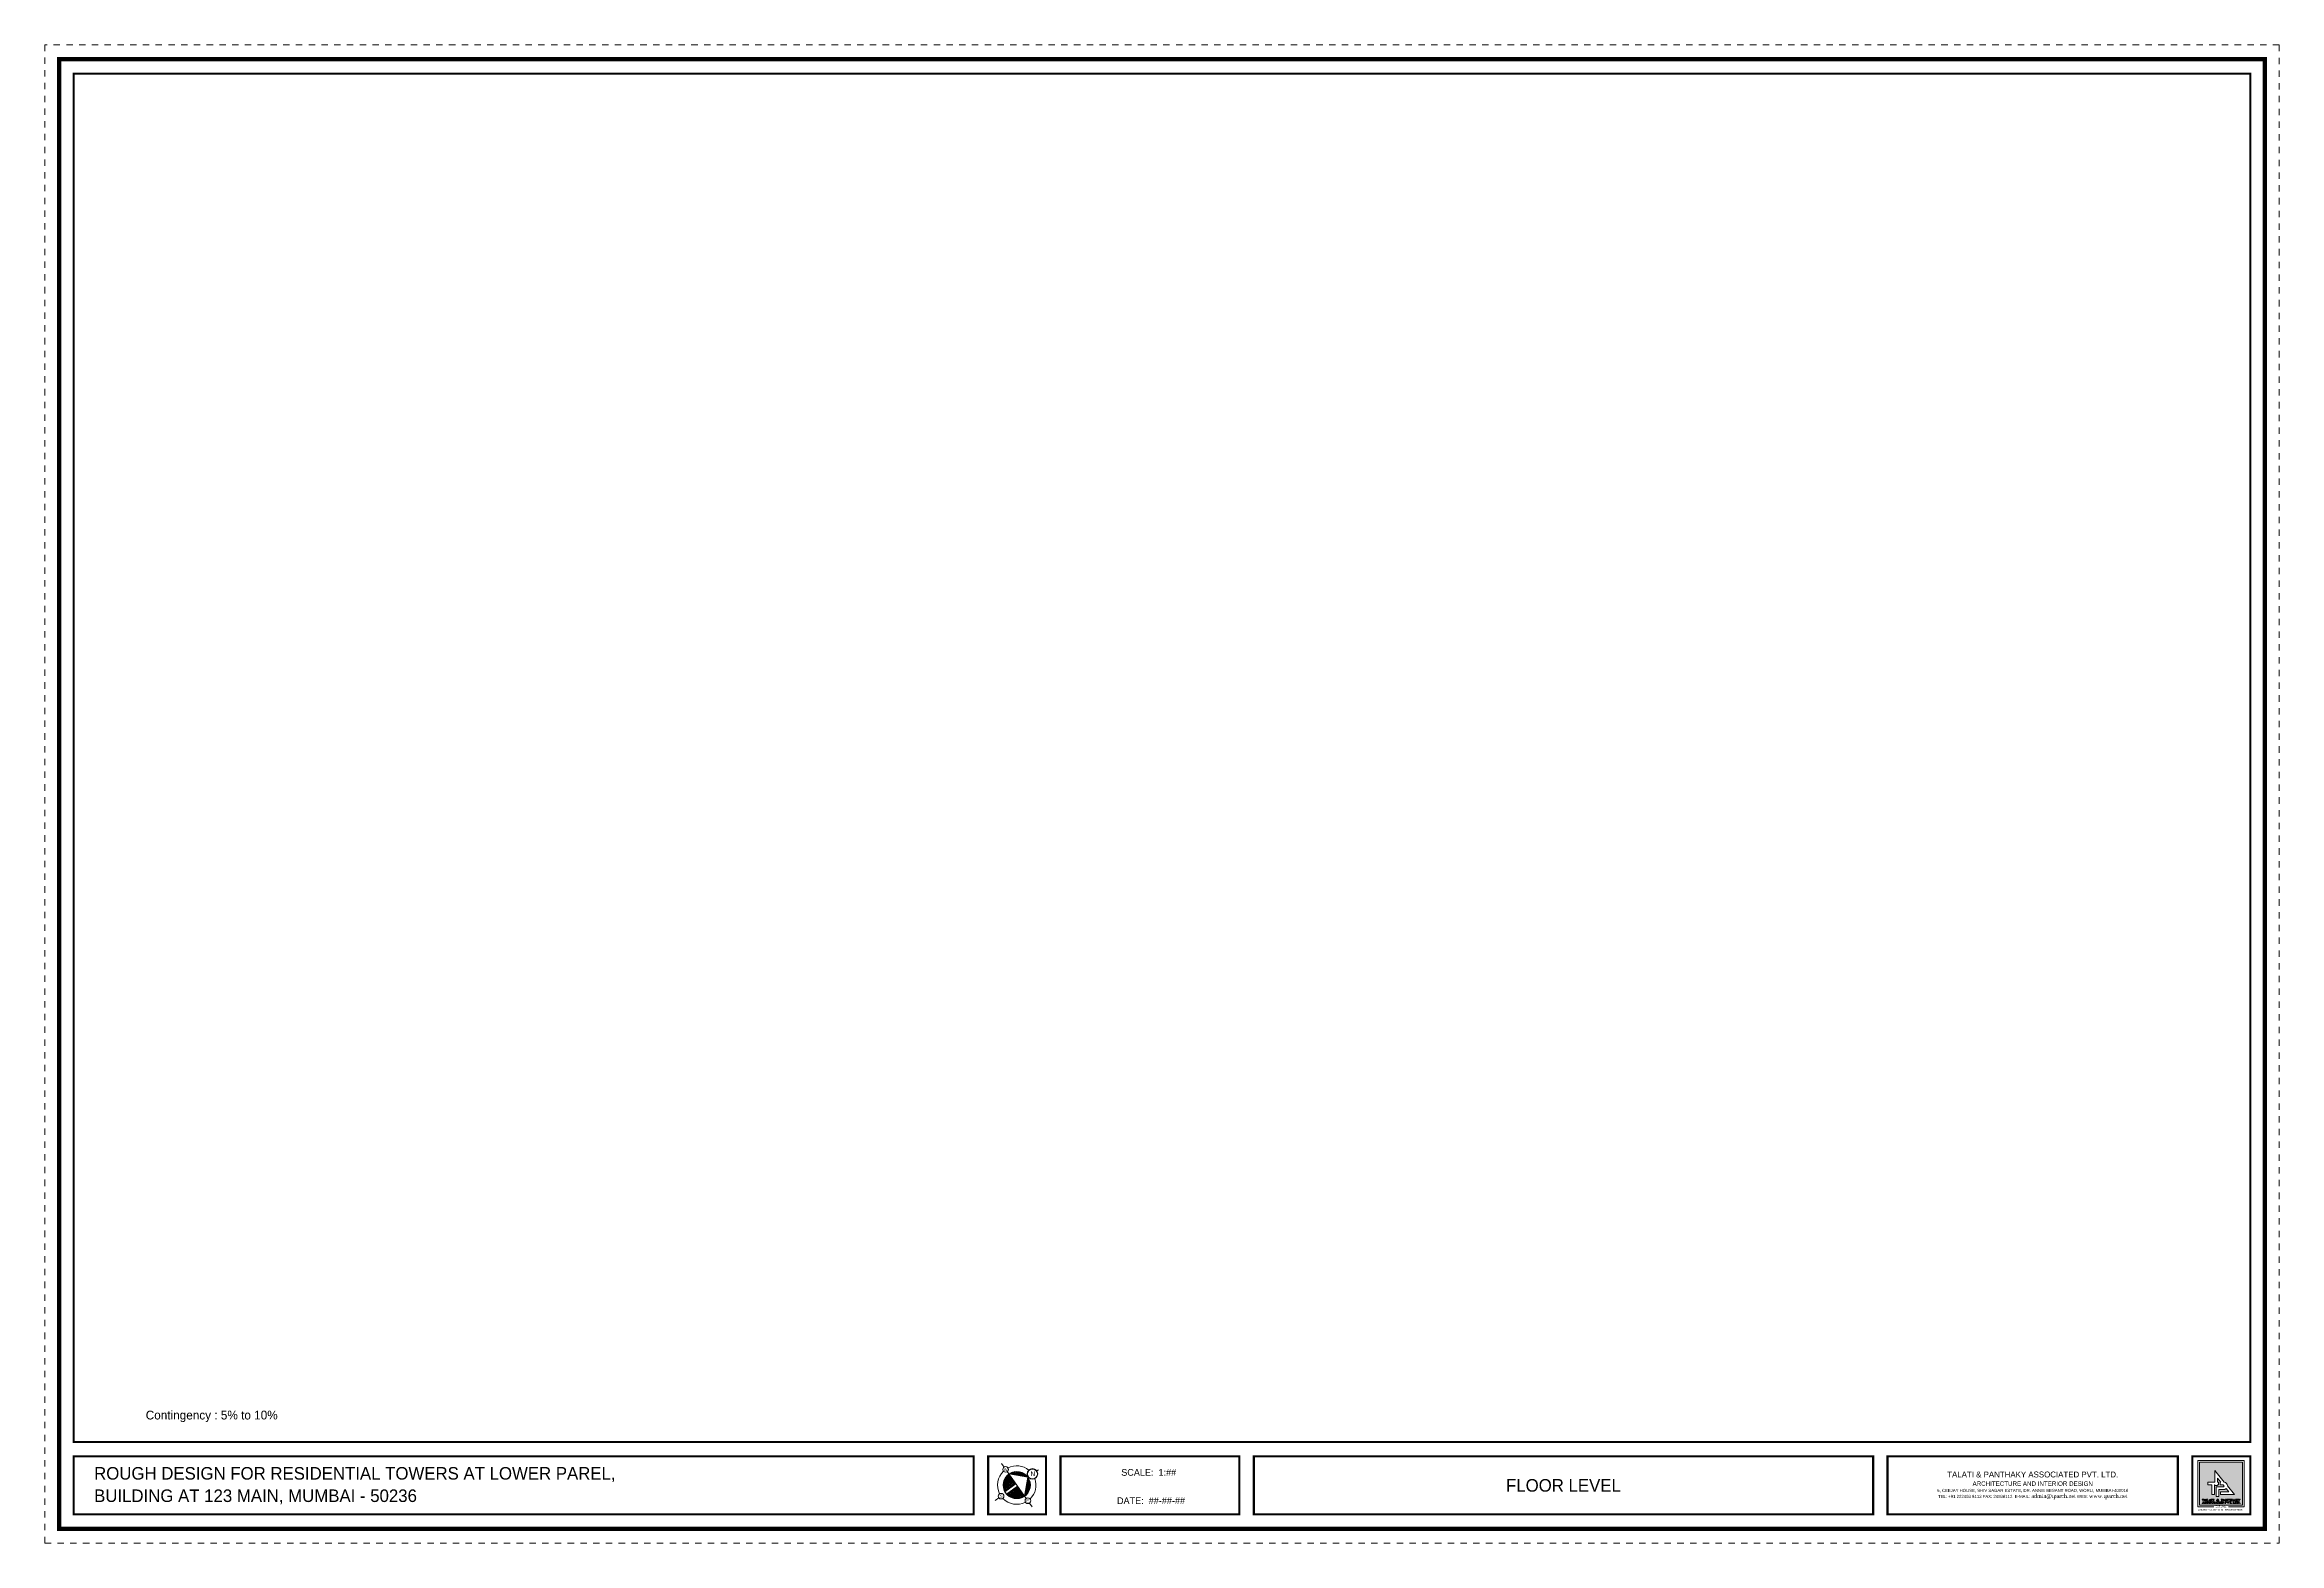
# Paper-space layout 'Presentation A1' of a CAD drawing. Header units: inches. Extents: x 0 to 35, y 0 to 23.5.
import ezdxf
from ezdxf.enums import TextEntityAlignment as Align

# ---------------------------------------------------------------- set-up
doc = ezdxf.new("R2010")
doc.units = ezdxf.units.IN
doc.linetypes.add('DASHDOT', pattern=[1, 0.5, -0.25, 0, -0.25])
doc.layers.add('G-ANNO-REFR', color=253, linetype='DASHDOT', lineweight=5, plot=False)
for name, color, linetype, lineweight in [('G-ANNO-TEXT', 3, 'Continuous', 15), ('G-ANNO-TEXT-BOLD', 1, 'Continuous', 15), ('G-PAPR-BORD', 252, 'Continuous', 5), ('G-PAPR-GRAY', 251, 'Continuous', 15), ('G-PAPR-GRAY-DARK', 251, 'Continuous', 100), ('G-PAPR-THIN', 20, 'Continuous', 5)]:
    doc.layers.add(name, color=color, linetype=linetype, lineweight=lineweight)
doc.styles.add('BG', font='bgothl.ttf')
doc.styles.add('TradeMark', font='monbaiti.ttf')
pattern_1 = [(0, (0, 0), (0.0046875, 0.009375), [0, -0.009375])]

# ---------------------------------------------------------------- blocks, each defined once
blk = doc.blocks.new('TPA Logo master')
at = {"layer": 'G-PAPR-BORD'}
h = blk.add_hatch(dxfattribs=at)
h.set_pattern_fill('DOTS', color=256, scale=0.15)
h.set_pattern_definition(pattern_1)
edge = h.paths.add_edge_path(flags=16)
edge.add_arc((4.93, 1.18), 0.0483, 147.1547, 185.9004, ccw=False)
edge.add_arc((4.92, 1.16), 0.0532, 86.2017, 122.8585, ccw=False)
edge.add_line((4.92, 1.21), (4.93, 1.21))
edge.add_line((4.93, 1.21), (4.93, 1.22))
edge.add_line((4.93, 1.22), (4.8, 1.22))
edge.add_line((4.8, 1.22), (4.8, 1.21))
edge.add_line((4.8, 1.21), (4.82, 1.21))
edge.add_arc((4.82, 1.16), 0.0532, 57.1415, 93.7983, ccw=False)
edge.add_arc((4.81, 1.18), 0.0483, -5.9004, 32.8453, ccw=False)
edge.add_line((4.86, 1.17), (4.86, 1.02))
edge.add_line((4.86, 1.02), (4.63, 1.22))
edge.add_line((4.63, 1.22), (4.53, 1.22))
edge.add_line((4.53, 1.22), (4.53, 1.21))
edge.add_arc((4.53, 1.08), 0.132, 80.5252, 91.1522, ccw=False)
edge.add_arc((4.53, 1.12), 0.0966, 45.0394, 78.8203, ccw=False)
edge.add_line((4.6, 1.19), (4.6, 1))
edge.add_arc((4.55, 0.99), 0.0483, -32.8453, 5.9004, ccw=False)
edge.add_arc((4.56, 1.01), 0.0532, 266.2017, 302.8585, ccw=False)
edge.add_line((4.56, 0.96), (4.55, 0.96))
edge.add_line((4.55, 0.96), (4.55, 0.95))
edge.add_line((4.55, 0.95), (4.68, 0.95))
edge.add_line((4.68, 0.95), (4.68, 0.96))
edge.add_line((4.68, 0.96), (4.66, 0.96))
edge.add_arc((4.66, 1.01), 0.0532, 237.1415, 273.7983, ccw=False)
edge.add_arc((4.67, 0.99), 0.0483, 174.0996, 212.8453, ccw=False)
edge.add_line((4.62, 1), (4.62, 1.16))
edge.add_line((4.62, 1.16), (4.87, 0.95))
edge.add_line((4.87, 0.95), (4.88, 0.95))
edge.add_line((4.88, 0.95), (4.88, 1.17))
edge = h.paths.add_edge_path(flags=16)
edge.add_ellipse((6.93, 0.56), major_axis=(-0.0307, 0.0001), ratio=0.721453, start_angle=0, end_angle=360)
edge = h.paths.add_edge_path(flags=16)
edge.add_ellipse((5.55, 0.56), major_axis=(-0.0307, 0.0001), ratio=0.721453, start_angle=0, end_angle=360)
edge = h.paths.add_edge_path(flags=0)
edge.add_arc((4.34, 2.09), 1.54, 223.3394, 225.5102, ccw=False)
edge.add_arc((3.44, 1.24), 0.303, 217.2859, 223.3394, ccw=False)
edge.add_arc((3.82, 1.53), 0.771, 214.7349, 217.2859, ccw=False)
edge.add_arc((3.25, 0.92), 0.182, 111.5852, 127.5667)
edge.add_arc((3.18, 1.01), 0.0647, 127.5667, 152.759)
edge.add_arc((3.16, 1.02), 0.0426, 152.759, 188.085)
edge.add_arc((3.16, 1.02), 0.0464, 188.085, 213.9141)
edge.add_arc((3.17, 1.03), 0.0588, 213.9141, 235.7896)
edge.add_arc((3.18, 1.04), 0.0688, 235.7896, 257.3205)
edge.add_arc((3.19, 1.07), 0.104, 257.3205, 271.7961)
edge.add_arc((3.19, 1.09), 0.125, 271.7961, 285.1674)
edge.add_arc((3.19, 1.08), 0.108, 285.1674, 299.802)
edge.add_arc((3.58, 0.39), 0.682, 117.7994, 119.802, ccw=False)
edge = h.paths.add_edge_path(flags=0)
edge.add_arc((3.61, 1.35), 0.446, 206.7356, 210.539, ccw=False)
edge.add_arc((3.31, 1.2), 0.111, 199.5758, 206.7356, ccw=False)
edge.add_arc((3.26, 1.18), 0.0668, 186.542, 199.5758, ccw=False)
edge.add_arc((3.23, 1.18), 0.0278, 158.6384, 186.542, ccw=False)
edge.add_arc((3.23, 1.17), 0.0325, 135.4785, 158.6384, ccw=False)
edge.add_arc((3.28, 1.13), 0.102, 128.8449, 135.4785, ccw=False)
edge.add_arc((3.24, 1.17), 0.0431, 103.2362, 123.1401, ccw=False)
edge.add_arc((3.25, 1.14), 0.0717, 94.2371, 103.2362, ccw=False)
edge.add_arc((3.25, 1.13), 0.0795, 87.4162, 94.2371, ccw=False)
edge.add_arc((3.25, 1.16), 0.0571, 75.4668, 87.4162, ccw=False)
edge.add_arc((3.25, 1.17), 0.0434, 65.2899, 75.4668, ccw=False)
edge.add_arc((3.25, 1.17), 0.0448, 52.329, 65.2899, ccw=False)
edge.add_arc((3.26, 1.17), 0.0354, 37.9451, 52.329, ccw=False)
edge.add_arc((3.26, 1.18), 0.026, 17.5427, 37.9451, ccw=False)
edge.add_arc((3.26, 1.18), 0.0298, -1.065, 17.5427, ccw=False)
edge.add_arc((3.25, 1.18), 0.0403, 342.47, 358.935, ccw=False)
edge.add_arc((3.25, 1.18), 0.0395, 319.9631, 342.47, ccw=False)
edge.add_arc((3.22, 1.21), 0.0854, 311.6201, 319.9631, ccw=False)
edge.add_arc((3.23, 1.19), 0.0602, 302.7404, 311.6201, ccw=False)
edge.add_arc((3.15, 1.32), 0.216, 298.8711, 302.7404, ccw=False)
edge.add_arc((3.2, 1.23), 0.113, 292.1115, 298.8711, ccw=False)
edge.add_arc((3.08, 1.51), 0.418, 289.766, 292.4799, ccw=False)
edge = h.paths.add_edge_path(flags=16)
edge.add_line((3.33, 1.12), (3.44, 1.12))
edge.add_line((3.44, 1.12), (3.44, 1.12))
edge.add_arc((3.45, 0.99), 0.131, 92.5413, 102.6886)
edge.add_arc((3.43, 1.06), 0.0515, 102.6886, 113.2494)
edge.add_arc((3.43, 1.08), 0.0378, 113.2494, 132.7106)
edge.add_arc((3.48, 1.01), 0.124, 131.7019, 139.1403)
edge.add_arc((3.82, 0.72), 0.575, 139.1403, 140.7224)
edge.add_arc((3.75, 0.77), 0.483, 140.7224, 143.1166)
edge.add_arc((3.2, 1.19), 0.204, 316.6453, 323.1166, ccw=False)
edge.add_arc((3.7, 0.72), 0.476, 136.6453, 138.3385)
edge.add_arc((3.21, 1.16), 0.18, 312.5323, 318.3385, ccw=False)
edge.add_arc((3.81, 0.51), 0.703, 132.5323, 133.9156)
edge.add_arc((3.48, 1.21), 0.254, 229.6419, 237.1773)
edge.add_arc((3.41, 1.09), 0.117, 237.1773, 247.6743)
edge.add_arc((3.4, 1.08), 0.105, 247.6743, 260.1073)
edge.add_arc((3.4, 1.06), 0.0885, 260.1073, 271.3337)
edge.add_arc((3.4, 1.06), 0.0845, 271.3337, 282.5954)
edge.add_arc((3.41, 1.03), 0.051, 282.5954, 300.9875)
edge.add_arc((3.41, 1.02), 0.0423, 300.9875, 324.5083)
edge.add_arc((3.41, 1.02), 0.0407, 324.5083, 340.1677)
edge.add_line((3.45, 1), (3.46, 1))
edge.add_arc((3.38, 1.03), 0.0893, 323.8074, 340.4859, ccw=False)
edge.add_arc((3.4, 1.02), 0.0672, 306.0249, 323.8074, ccw=False)
edge.add_arc((3.39, 1.03), 0.0832, 287.5845, 306.0249, ccw=False)
edge.add_arc((3.38, 1.06), 0.116, 277.4359, 287.5845, ccw=False)
edge.add_arc((3.38, 1.06), 0.112, 266.4598, 277.4359, ccw=False)
edge.add_arc((3.38, 1.07), 0.131, 254.9516, 266.4598, ccw=False)
edge.add_arc((3.38, 1.09), 0.142, 245.6328, 254.9516, ccw=False)
edge.add_arc((3.39, 1.12), 0.175, 236.4632, 245.6328, ccw=False)
edge.add_arc((3.5, 1.28), 0.368, 232.9258, 236.4632, ccw=False)
edge.add_arc((3.11, 1.25), 0.318, 293.5658, 302.8731, ccw=False)
edge.add_arc((3.17, 1.1), 0.156, 283.0646, 293.5658, ccw=False)
edge.add_arc((3.16, 1.17), 0.223, 275.4379, 283.0646, ccw=False)
edge.add_arc((3.16, 1.14), 0.198, 264.2916, 275.4379, ccw=False)
edge.add_arc((3.15, 1.11), 0.162, 254.3115, 264.2916, ccw=False)
edge.add_arc((3.14, 1.04), 0.0904, 232.2971, 254.3115, ccw=False)
edge.add_arc((3.12, 1.02), 0.0632, 206.7146, 232.2971, ccw=False)
edge.add_arc((3.1, 1), 0.0377, 154.9119, 206.7146, ccw=False)
edge.add_arc((3.19, 0.96), 0.144, 143.7972, 154.9119, ccw=False)
edge.add_arc((3.14, 1), 0.0755, 119.9916, 143.7972, ccw=False)
edge.add_arc((-1.05, 8.25), 8.29, 299.9916, 300.2272)
edge.add_arc((3.24, 0.9), 0.211, 106.9519, 120.2272, ccw=False)
edge.add_arc((3.29, 1.18), 0.147, 194.5124, 214.5258, ccw=False)
edge.add_arc((3.2, 1.16), 0.0531, 159.3073, 194.5124, ccw=False)
edge.add_arc((3.21, 1.16), 0.0565, 127.0697, 159.3073, ccw=False)
edge.add_arc((3.23, 1.13), 0.0945, 109.4202, 127.0697, ccw=False)
edge.add_arc((3.25, 1.08), 0.151, 95.9973, 109.4202, ccw=False)
edge.add_arc((3.25, 1.09), 0.138, 82.3249, 95.9973, ccw=False)
edge.add_arc((3.25, 1.13), 0.0936, 63.6936, 82.3249, ccw=False)
edge.add_arc((3.27, 1.16), 0.0581, 42.3903, 63.6936, ccw=False)
edge.add_arc((3.28, 1.18), 0.0394, -0.3367, 42.3903, ccw=False)
edge.add_arc((3.28, 1.18), 0.04, 319.7041, 359.6633, ccw=False)
edge.add_arc((3.25, 1.21), 0.0842, 299.1363, 319.7041, ccw=False)
edge.add_arc((3.11, 1.46), 0.373, 293.8745, 299.1363, ccw=False)
edge.add_arc((3.09, 1.5), 0.418, 289.788, 293.8745, ccw=False)
edge.add_arc((3.93, 1.65), 0.888, 217.8634, 221.1743)
edge.add_arc((3.87, 1.6), 0.806, 221.1743, 223.3159)
edge.add_arc((3.86, 1.59), 0.791, 223.3159, 225.4301)
edge.add_arc((3.15, 1.21), 0.247, 310.0956, 320.4502)
edge.add_arc((3.26, 1.12), 0.0947, 320.4502, 336.7274)
edge.add_arc((3.31, 1.09), 0.0426, 336.7274, 356.9617)
edge.add_arc((3.33, 1.09), 0.0212, 356.9617, 410.7085)
edge.add_arc((3.33, 1.09), 0.0306, 50.7085, 87.2534)
edge.add_line((3.33, 1.12), (3.33, 1.12))
edge = h.paths.add_edge_path(flags=16)
edge.add_line((3.8, 0.75), (3.79, 0.75))
edge.add_arc((3.67, 0.72), 0.125, 14.5074, 24.7236)
edge.add_arc((3.75, 0.76), 0.0347, 24.7236, 48.7919)
edge.add_arc((3.75, 0.76), 0.0389, 48.7919, 73.9863)
edge.add_arc((3.77, 0.83), 0.0409, 250.0284, 253.9863, ccw=False)
edge.add_arc((3.73, 0.63), 0.166, 78.7946, 92.3647)
edge.add_line((3.72, 0.8), (3.62, 0.8))
edge.add_line((3.62, 0.8), (3.62, 0.69))
edge.add_line((3.62, 0.69), (3.7, 0.69))
edge.add_arc((3.7, 0.86), 0.168, 269.1352, 278.4828)
edge.add_arc((3.72, 0.75), 0.0526, 278.4828, 293.3938)
edge.add_arc((3.73, 0.72), 0.0238, 293.3938, 325.3998)
edge.add_arc((3.71, 0.73), 0.05, 325.3998, 339.7778)
edge.add_arc((3.71, 0.73), 0.0432, 339.7778, 359.1948)
edge.add_line((3.76, 0.73), (3.77, 0.73))
edge.add_line((3.77, 0.73), (3.77, 0.64))
edge.add_line((3.77, 0.64), (3.76, 0.64))
edge.add_arc((3.71, 0.64), 0.0432, 0.8052, 20.2222)
edge.add_arc((3.71, 0.63), 0.05, 20.2222, 34.6002)
edge.add_arc((3.73, 0.65), 0.0238, 34.6002, 66.6062)
edge.add_arc((3.72, 0.62), 0.0526, 66.6062, 81.5172)
edge.add_arc((3.7, 0.51), 0.168, 81.5172, 90.8648)
edge.add_line((3.7, 0.68), (3.62, 0.68))
edge.add_line((3.62, 0.68), (3.62, 0.58))
edge.add_arc((3.74, 0.59), 0.127, 180.9308, 186.75)
edge.add_arc((3.63, 0.57), 0.0116, 182.3837, 247.6383)
edge.add_arc((3.64, 0.6), 0.0384, 247.6383, 261.9852)
edge.add_arc((3.64, 0.63), 0.0741, 261.9852, 272.5842)
edge.add_line((3.65, 0.56), (3.71, 0.56))
edge.add_arc((3.72, 0.8), 0.242, 268.636, 280.0786)
edge.add_arc((3.75, 0.61), 0.0466, 280.0786, 302.9036)
edge.add_arc((3.6, 0.83), 0.315, 302.9036, 306.0538)
edge.add_arc((3.75, 0.64), 0.0735, 306.0538, 323.4056)
edge.add_arc((4.1, 0.37), 0.369, 139.9872, 143.4056, ccw=False)
edge.add_line((3.82, 0.61), (3.83, 0.61))
edge.add_line((3.83, 0.61), (3.8, 0.54))
edge.add_line((3.8, 0.54), (3.51, 0.54))
edge.add_line((3.51, 0.54), (3.51, 0.55))
edge.add_line((3.51, 0.55), (3.52, 0.55))
edge.add_arc((3.53, 0.6), 0.0532, 266.2017, 302.8585)
edge.add_arc((3.51, 0.58), 0.0483, 327.1547, 365.9004)
edge.add_line((3.56, 0.59), (3.56, 0.77))
edge.add_arc((3.51, 0.77), 0.0483, 354.0996, 392.8453)
edge.add_arc((3.53, 0.75), 0.0532, 57.1415, 93.7983)
edge.add_line((3.52, 0.81), (3.51, 0.81))
edge.add_line((3.51, 0.81), (3.51, 0.81))
edge.add_line((3.51, 0.81), (3.8, 0.81))
edge.add_line((3.8, 0.81), (3.8, 0.75))
edge = h.paths.add_edge_path(flags=16)
edge.add_line((4.74, 0.81), (4.9, 0.81))
edge.add_line((4.9, 0.81), (4.9, 0.81))
edge.add_arc((4.9, 0.65), 0.156, 92.8648, 102.8204)
edge.add_arc((4.87, 0.78), 0.0244, 102.8204, 131.052)
edge.add_arc((4.87, 0.79), 0.012, 131.052, 182.9342)
edge.add_arc((4.88, 0.79), 0.0295, 182.9342, 203.6361)
edge.add_arc((5.03, 0.85), 0.192, 203.6361, 210.4061)
edge.add_line((4.87, 0.76), (4.96, 0.6))
edge.add_line((4.96, 0.6), (5.05, 0.75))
edge.add_arc((4.92, 0.83), 0.149, 329.5651, 339.9936)
edge.add_arc((5.04, 0.79), 0.0213, 339.9936, 367.4288)
edge.add_arc((5.05, 0.78), 0.0189, 23.3382, 63.7278)
edge.add_arc((5.03, 0.74), 0.0633, 63.7278, 70.9874)
edge.add_arc((5.03, 0.75), 0.0588, 70.9874, 84.6283)
edge.add_arc((5.05, 0.94), 0.135, 260.5897, 264.6283, ccw=False)
edge.add_line((5.02, 0.81), (5.02, 0.81))
edge.add_line((5.02, 0.81), (5.14, 0.81))
edge.add_line((5.14, 0.81), (5.14, 0.81))
edge.add_arc((5.15, 0.7), 0.108, 96.8414, 106.8939)
edge.add_arc((5.14, 0.76), 0.0486, 106.8939, 124.929)
edge.add_arc((5.14, 0.75), 0.0566, 124.929, 139.9388)
edge.add_arc((5.25, 0.66), 0.198, 139.9388, 142.846)
edge.add_arc((5.15, 0.73), 0.0759, 142.846, 152.4922)
edge.add_line((5.08, 0.77), (4.95, 0.54))
edge.add_line((4.95, 0.54), (4.94, 0.54))
edge.add_line((4.94, 0.54), (4.8, 0.77))
edge.add_arc((4.68, 0.7), 0.144, 29.5978, 40.2246)
edge.add_arc((4.77, 0.78), 0.0217, 40.2246, 70.1108)
edge.add_arc((4.92, 1.2), 0.427, 248.3228, 250.1108, ccw=False)
edge.add_arc((4.75, 0.78), 0.0294, 68.3228, 90.8563)
edge.add_arc((4.75, 0.86), 0.0535, 258.7377, 270.8563, ccw=False)
edge.add_line((4.74, 0.81), (4.74, 0.81))
edge = h.paths.add_edge_path(flags=0)
edge.add_line((6.55, 0.79), (6.55, 0.56))
edge.add_arc((6.61, 0.95), 0.391, 260.2857, 269.3001)
edge.add_arc((6.61, 0.74), 0.182, 269.3001, 284.0782)
edge.add_arc((6.61, 0.73), 0.171, 284.0782, 299.5612)
edge.add_arc((6.64, 0.68), 0.121, 299.5612, 323.9506)
edge.add_arc((6.66, 0.67), 0.095, 323.9506, 352.3697)
edge.add_arc((6.61, 0.68), 0.148, 352.3697, 374.2091)
edge.add_arc((6.67, 0.69), 0.0847, 14.2091, 43.0501)
edge.add_arc((6.62, 0.65), 0.148, 43.0501, 63.7397)
edge.add_arc((6.62, 0.64), 0.155, 63.7397, 86.1307)
edge.add_arc((6.6, 0.37), 0.431, 86.1307, 91.282)
edge.add_arc((6.6, 0.58), 0.214, 91.282, 102.9895)
edge = h.paths.add_edge_path(flags=16)
edge.add_line((6.44, 0.81), (6.59, 0.81))
edge.add_arc((6.61, 0.36), 0.456, 74.953, 91.8123, ccw=False)
edge.add_arc((6.7, 0.69), 0.115, 45.4313, 74.953, ccw=False)
edge.add_arc((6.65, 0.64), 0.181, 29.3529, 45.4313, ccw=False)
edge.add_arc((6.72, 0.68), 0.0952, -16.8165, 29.3529, ccw=False)
edge.add_arc((6.64, 0.71), 0.179, 327.392, 343.1835, ccw=False)
edge.add_arc((6.7, 0.67), 0.108, 288.1154, 327.392, ccw=False)
edge.add_arc((6.45, 1.44), 0.924, 284.3041, 288.1154, ccw=False)
edge.add_arc((6.63, 0.75), 0.205, 264.3683, 284.3041, ccw=False)
edge.add_line((6.61, 0.54), (6.44, 0.54))
edge.add_line((6.44, 0.54), (6.44, 0.55))
edge.add_line((6.44, 0.55), (6.45, 0.55))
edge.add_arc((6.46, 0.6), 0.0467, 265.1196, 305.3698)
edge.add_arc((6.48, 0.57), 0.0174, 305.3698, 357.1896)
edge.add_arc((6.78, 0.56), 0.289, 173.444, 177.1896, ccw=False)
edge.add_line((6.49, 0.59), (6.49, 0.77))
edge.add_arc((6.46, 0.77), 0.0355, 348.7607, 414.1581)
edge.add_arc((6.46, 0.74), 0.0644, 67.6126, 91.1601)
edge.add_line((6.45, 0.81), (6.44, 0.81))
edge.add_line((6.44, 0.81), (6.44, 0.81))
edge = h.paths.add_edge_path(flags=0)
edge.add_line((3.97, 0.79), (3.97, 0.56))
edge.add_arc((4.04, 0.95), 0.391, 260.2857, 269.3001)
edge.add_arc((4.04, 0.74), 0.182, 269.3001, 284.0782)
edge.add_arc((4.04, 0.73), 0.171, 284.0782, 299.5612)
edge.add_arc((4.07, 0.68), 0.121, 299.5612, 323.9506)
edge.add_arc((4.09, 0.67), 0.095, 323.9506, 352.3697)
edge.add_arc((4.03, 0.68), 0.148, 352.3697, 374.2091)
edge.add_arc((4.09, 0.69), 0.0847, 14.2091, 43.0501)
edge.add_arc((4.05, 0.65), 0.148, 43.0501, 63.7397)
edge.add_arc((4.05, 0.64), 0.155, 63.7397, 86.1307)
edge.add_arc((4.03, 0.37), 0.431, 86.1307, 91.282)
edge.add_arc((4.02, 0.58), 0.214, 91.282, 102.9895)
edge = h.paths.add_edge_path(flags=16)
edge.add_line((3.87, 0.81), (4.02, 0.81))
edge.add_arc((4.03, 0.36), 0.456, 74.953, 91.8123, ccw=False)
edge.add_arc((4.12, 0.69), 0.115, 45.4313, 74.953, ccw=False)
edge.add_arc((4.08, 0.64), 0.181, 29.3529, 45.4313, ccw=False)
edge.add_arc((4.15, 0.68), 0.0952, -16.8165, 29.3529, ccw=False)
edge.add_arc((4.07, 0.71), 0.179, 327.392, 343.1835, ccw=False)
edge.add_arc((4.13, 0.67), 0.108, 288.1154, 327.392, ccw=False)
edge.add_arc((3.88, 1.44), 0.924, 284.3041, 288.1154, ccw=False)
edge.add_arc((4.05, 0.75), 0.205, 264.3683, 284.3041, ccw=False)
edge.add_line((4.03, 0.54), (3.87, 0.54))
edge.add_line((3.87, 0.54), (3.87, 0.55))
edge.add_line((3.87, 0.55), (3.88, 0.55))
edge.add_arc((3.89, 0.6), 0.0467, 265.1196, 305.3698)
edge.add_arc((3.9, 0.57), 0.0174, 305.3698, 357.1896)
edge.add_arc((4.21, 0.56), 0.289, 173.444, 177.1896, ccw=False)
edge.add_line((3.92, 0.59), (3.92, 0.77))
edge.add_arc((3.89, 0.77), 0.0355, 348.7607, 414.1581)
edge.add_arc((3.88, 0.74), 0.0644, 67.6126, 91.1601)
edge.add_line((3.88, 0.81), (3.87, 0.81))
edge.add_line((3.87, 0.81), (3.87, 0.81))
edge = h.paths.add_edge_path(flags=0)
edge.add_arc((1.95, 0.66), 0.112, 239.3931, 259.1039, ccw=False)
edge.add_arc((1.95, 0.66), 0.106, 207.336, 239.3931, ccw=False)
edge.add_arc((1.98, 0.67), 0.136, 183.9205, 207.336, ccw=False)
edge.add_arc((2.08, 0.68), 0.24, 171.6231, 183.9205, ccw=False)
edge.add_arc((1.95, 0.7), 0.109, 131.9115, 171.6231, ccw=False)
edge.add_arc((1.95, 0.69), 0.118, 96.5514, 129.6308, ccw=False)
edge.add_arc((1.96, 0.65), 0.157, 80.8276, 97.741, ccw=False)
edge.add_arc((1.97, 0.69), 0.118, 50.3692, 81.1697, ccw=False)
edge.add_arc((1.97, 0.7), 0.109, 8.3769, 48.0885, ccw=False)
edge.add_arc((1.84, 0.68), 0.24, -3.9205, 8.3769, ccw=False)
edge.add_arc((1.95, 0.67), 0.136, 332.664, 356.0795, ccw=False)
edge.add_arc((1.97, 0.66), 0.106, 300.6069, 332.664, ccw=False)
edge.add_arc((1.97, 0.67), 0.119, 280.9668, 300.3012, ccw=False)
edge.add_arc((1.96, 0.7), 0.153, 258.9521, 280.1151, ccw=False)
edge = h.paths.add_edge_path(flags=16)
edge.add_arc((1.96, 0.83), 0.291, 259.2095, 266.8331, ccw=False)
edge.add_arc((1.94, 0.72), 0.183, 242.7361, 259.2095, ccw=False)
edge.add_arc((1.95, 0.73), 0.196, 227.972, 242.7361, ccw=False)
edge.add_arc((1.9, 0.68), 0.118, 201.1653, 227.972, ccw=False)
edge.add_arc((1.9, 0.68), 0.124, 180.6429, 201.1653, ccw=False)
edge.add_arc((1.92, 0.68), 0.14, 165.5099, 180.6429, ccw=False)
edge.add_arc((1.88, 0.69), 0.101, 138.2046, 165.5099, ccw=False)
edge.add_arc((1.94, 0.63), 0.187, 120.2479, 138.2046, ccw=False)
edge.add_arc((1.94, 0.63), 0.188, 106.7823, 120.2479, ccw=False)
edge.add_arc((1.96, 0.57), 0.251, 87.7424, 106.7823, ccw=False)
edge.add_arc((1.96, 0.57), 0.251, 73.2177, 87.1511, ccw=False)
edge.add_arc((1.98, 0.63), 0.188, 59.7521, 73.2177, ccw=False)
edge.add_arc((1.98, 0.63), 0.187, 41.7954, 59.7521, ccw=False)
edge.add_arc((2.04, 0.69), 0.101, 14.4901, 41.7954, ccw=False)
edge.add_arc((2.01, 0.68), 0.14, -0.6429, 14.4901, ccw=False)
edge.add_arc((2.02, 0.68), 0.124, 338.8347, 359.3571, ccw=False)
edge.add_arc((2.03, 0.68), 0.118, 312.028, 338.8347, ccw=False)
edge.add_arc((1.97, 0.73), 0.196, 297.2639, 312.028, ccw=False)
edge.add_arc((1.98, 0.72), 0.183, 280.7905, 297.2639, ccw=False)
edge.add_arc((1.96, 0.83), 0.291, 267.2746, 280.7905, ccw=False)
edge = h.paths.add_edge_path(flags=16)
edge.add_line((1.69, 0.82), (1.69, 0.73))
edge.add_line((1.69, 0.73), (1.68, 0.73))
edge.add_arc((1.58, 0.71), 0.0978, 8.7654, 36.2892)
edge.add_arc((1.59, 0.71), 0.0867, 40.4728, 70.3082)
edge.add_arc((1.57, 0.67), 0.133, 68.2775, 83.6038)
edge.add_arc((1.57, 0.67), 0.131, 83.6038, 93.1543)
edge.add_arc((1.57, 0.71), 0.0934, 93.1543, 112.8374)
edge.add_arc((1.56, 0.75), 0.0552, 112.8374, 131.5606)
edge.add_arc((1.55, 0.75), 0.0448, 131.5606, 159.7992)
edge.add_arc((1.53, 0.76), 0.0198, 159.7992, 208.2092)
edge.add_arc((1.55, 0.78), 0.0491, 208.2092, 229.3301)
edge.add_arc((1.64, 0.9), 0.204, 234.5274, 247.6066)
edge.add_arc((-6.5, -18.86), 21.17, 67.4906, 67.6066, ccw=False)
edge.add_arc((1.4, 0.14), 0.594, 61.9524, 70.0218, ccw=False)
edge.add_arc((1.65, 0.6), 0.0691, 30.6201, 61.9524, ccw=False)
edge.add_arc((1.65, 0.61), 0.0603, -0.5964, 30.6201, ccw=False)
edge.add_arc((1.67, 0.61), 0.0463, 320.5247, 359.4036, ccw=False)
edge.add_arc((1.62, 0.65), 0.112, 300.3311, 320.5247, ccw=False)
edge.add_arc((1.61, 0.65), 0.116, 277.7294, 300.3311, ccw=False)
edge.add_arc((1.59, 0.82), 0.287, 267.9044, 277.7294, ccw=False)
edge.add_arc((1.59, 0.72), 0.179, 254.9404, 267.9044, ccw=False)
edge.add_arc((1.45, 0.21), 0.343, 74.9404, 79.7591)
edge.add_arc((1.71, 1.66), 1.12, 259.2299, 259.7591, ccw=False)
edge.add_arc((1.49, 0.51), 0.0425, 79.2299, 91.8772)
edge.add_arc((1.49, 0.53), 0.0176, 91.8772, 118.1414)
edge.add_arc((1.49, 0.54), 0.0106, 118.1414, 157.5607)
edge.add_arc((1.53, 0.52), 0.0526, 157.5607, 166.7191)
edge.add_line((1.48, 0.54), (1.47, 0.54))
edge.add_line((1.47, 0.54), (1.47, 0.63))
edge.add_line((1.47, 0.63), (1.48, 0.63))
edge.add_arc((1.63, 0.67), 0.156, 193.5141, 203.5134)
edge.add_arc((1.56, 0.63), 0.0791, 203.5134, 215.1501)
edge.add_arc((1.54, 0.62), 0.0596, 215.1501, 235.8304)
edge.add_arc((1.58, 0.67), 0.121, 235.8304, 246.225)
edge.add_arc((1.59, 0.69), 0.142, 246.6506, 263.0813)
edge.add_arc((1.59, 0.73), 0.18, 263.0813, 269.5787)
edge.add_arc((1.59, 0.71), 0.16, 269.5787, 276.21)
edge.add_arc((1.6, 0.66), 0.106, 276.21, 287.2493)
edge.add_arc((1.61, 0.62), 0.0706, 287.2493, 301.8128)
edge.add_arc((1.61, 0.61), 0.0579, 301.8128, 319.9188)
edge.add_arc((1.63, 0.6), 0.0309, 319.9188, 352.6683)
edge.add_arc((1.63, 0.6), 0.0292, 352.6683, 385.8312)
edge.add_arc((1.62, 0.59), 0.0477, 25.8312, 45.5971)
edge.add_arc((1.6, 0.57), 0.0677, 45.5971, 59.4704)
edge.add_arc((1.55, 0.47), 0.184, 59.4704, 66.8068)
edge.add_arc((0.54, -1.88), 2.74, 66.8068, 67.6172)
edge.add_arc((3.89, 6.27), 6.07, 247.2164, 247.6172, ccw=False)
edge.add_arc((1.67, 0.98), 0.334, 237.545, 247.2164, ccw=False)
edge.add_arc((1.53, 0.76), 0.0658, 202.5346, 237.545, ccw=False)
edge.add_arc((1.51, 0.75), 0.0461, 167.0397, 202.5346, ccw=False)
edge.add_arc((1.52, 0.75), 0.0588, 136.1232, 167.0397, ccw=False)
edge.add_arc((1.55, 0.72), 0.0951, 114.6205, 136.1232, ccw=False)
edge.add_arc((1.57, 0.68), 0.141, 101.328, 114.6205, ccw=False)
edge.add_arc((1.57, 0.66), 0.162, 86.795, 101.328, ccw=False)
edge.add_arc((1.57, 0.59), 0.226, 74.5485, 86.795, ccw=False)
edge.add_arc((1.43, 0.08), 0.757, 72.894, 74.5485, ccw=False)
edge.add_arc((1.66, 0.84), 0.0328, 252.894, 275.0631)
edge.add_arc((1.66, 0.82), 0.0187, 275.0631, 311.9285)
edge.add_arc((1.66, 0.82), 0.0119, 311.9285, 344.1945)
edge.add_arc((1.71, 0.8), 0.0361, 155.6021, 164.1945, ccw=False)
edge.add_line((1.68, 0.82), (1.69, 0.82))
edge = h.paths.add_edge_path(flags=16)
edge.add_line((1.36, 0.82), (1.36, 0.73))
edge.add_line((1.36, 0.73), (1.35, 0.73))
edge.add_arc((1.25, 0.71), 0.0978, 8.7654, 36.2892)
edge.add_arc((1.27, 0.71), 0.0867, 40.4728, 70.3082)
edge.add_arc((1.25, 0.67), 0.133, 68.2775, 83.6038)
edge.add_arc((1.25, 0.67), 0.131, 83.6038, 93.1543)
edge.add_arc((1.24, 0.71), 0.0934, 93.1543, 112.8374)
edge.add_arc((1.23, 0.75), 0.0552, 112.8374, 131.5606)
edge.add_arc((1.22, 0.75), 0.0448, 131.5606, 159.7992)
edge.add_arc((1.2, 0.76), 0.0198, 159.7992, 208.2092)
edge.add_arc((1.22, 0.78), 0.0491, 208.2092, 229.3301)
edge.add_arc((1.31, 0.9), 0.204, 234.5274, 247.6066)
edge.add_arc((-6.83, -18.86), 21.17, 67.4906, 67.6066, ccw=False)
edge.add_arc((1.07, 0.14), 0.594, 61.9524, 70.0218, ccw=False)
edge.add_arc((1.32, 0.6), 0.0691, 30.6201, 61.9524, ccw=False)
edge.add_arc((1.32, 0.61), 0.0603, -0.5964, 30.6201, ccw=False)
edge.add_arc((1.34, 0.61), 0.0463, 320.5247, 359.4036, ccw=False)
edge.add_arc((1.29, 0.65), 0.112, 300.3311, 320.5247, ccw=False)
edge.add_arc((1.28, 0.65), 0.116, 277.7294, 300.3311, ccw=False)
edge.add_arc((1.26, 0.82), 0.287, 267.9044, 277.7294, ccw=False)
edge.add_arc((1.26, 0.72), 0.179, 254.9404, 267.9044, ccw=False)
edge.add_arc((1.12, 0.21), 0.343, 74.9404, 79.7591)
edge.add_arc((1.38, 1.66), 1.12, 259.2299, 259.7591, ccw=False)
edge.add_arc((1.17, 0.51), 0.0425, 79.2299, 91.8772)
edge.add_arc((1.16, 0.53), 0.0176, 91.8772, 118.1414)
edge.add_arc((1.16, 0.54), 0.0106, 118.1414, 157.5607)
edge.add_arc((1.2, 0.52), 0.0526, 157.5607, 166.7191)
edge.add_line((1.15, 0.54), (1.14, 0.54))
edge.add_line((1.14, 0.54), (1.14, 0.63))
edge.add_line((1.14, 0.63), (1.15, 0.63))
edge.add_arc((1.3, 0.67), 0.156, 193.5141, 203.5134)
edge.add_arc((1.23, 0.63), 0.0791, 203.5134, 215.1501)
edge.add_arc((1.21, 0.62), 0.0596, 215.1501, 235.8304)
edge.add_arc((1.25, 0.67), 0.121, 235.8304, 246.225)
edge.add_arc((1.26, 0.69), 0.142, 246.6506, 263.0813)
edge.add_arc((1.26, 0.73), 0.18, 263.0813, 269.5787)
edge.add_arc((1.26, 0.71), 0.16, 269.5787, 276.21)
edge.add_arc((1.27, 0.66), 0.106, 276.21, 287.2493)
edge.add_arc((1.28, 0.62), 0.0706, 287.2493, 301.8128)
edge.add_arc((1.28, 0.61), 0.0579, 301.8128, 319.9188)
edge.add_arc((1.3, 0.6), 0.0309, 319.9188, 352.6683)
edge.add_arc((1.31, 0.6), 0.0292, 352.6683, 385.8312)
edge.add_arc((1.29, 0.59), 0.0477, 25.8312, 45.5971)
edge.add_arc((1.28, 0.57), 0.0677, 45.5971, 59.4704)
edge.add_arc((1.22, 0.47), 0.184, 59.4704, 66.8068)
edge.add_arc((0.21, -1.88), 2.74, 66.8068, 67.6172)
edge.add_arc((3.56, 6.27), 6.07, 247.2164, 247.6172, ccw=False)
edge.add_arc((1.34, 0.98), 0.334, 237.545, 247.2164, ccw=False)
edge.add_arc((1.2, 0.76), 0.0658, 202.5346, 237.545, ccw=False)
edge.add_arc((1.18, 0.75), 0.0461, 167.0397, 202.5346, ccw=False)
edge.add_arc((1.19, 0.75), 0.0588, 136.1232, 167.0397, ccw=False)
edge.add_arc((1.22, 0.72), 0.0951, 114.6205, 136.1232, ccw=False)
edge.add_arc((1.24, 0.68), 0.141, 101.328, 114.6205, ccw=False)
edge.add_arc((1.24, 0.66), 0.162, 86.795, 101.328, ccw=False)
edge.add_arc((1.24, 0.59), 0.226, 74.5485, 86.795, ccw=False)
edge.add_arc((1.1, 0.08), 0.757, 72.894, 74.5485, ccw=False)
edge.add_arc((1.33, 0.84), 0.0328, 252.894, 275.0631)
edge.add_arc((1.33, 0.82), 0.0187, 275.0631, 311.9285)
edge.add_arc((1.34, 0.82), 0.0119, 311.9285, 344.1945)
edge.add_arc((1.38, 0.8), 0.0361, 155.6021, 164.1945, ccw=False)
edge.add_line((1.35, 0.82), (1.36, 0.82))
edge = h.paths.add_edge_path(flags=16)
edge.add_arc((6.87, 1.18), 0.032, 50.847, 84.0815)
edge.add_arc((6.86, 1.1), 0.116, 82.7459, 90.4472)
edge.add_line((6.86, 1.21), (6.86, 1.22))
edge.add_line((6.86, 1.22), (6.99, 1.22))
edge.add_line((6.99, 1.22), (6.99, 1.21))
edge.add_line((6.99, 1.21), (6.98, 1.21))
edge.add_arc((6.99, 1.12), 0.0907, 95.1945, 126.8156)
edge.add_arc((7.06, 1.04), 0.203, 129.4728, 140.6641)
edge.add_line((6.91, 1.17), (6.82, 1.07))
edge.add_line((6.82, 1.07), (6.82, 1))
edge.add_arc((6.86, 0.99), 0.0483, 174.0996, 212.8453)
edge.add_arc((6.85, 1.01), 0.0532, 237.1415, 273.7983)
edge.add_line((6.86, 0.96), (6.87, 0.96))
edge.add_line((6.87, 0.96), (6.87, 0.95))
edge.add_line((6.87, 0.95), (6.71, 0.95))
edge.add_line((6.71, 0.95), (6.71, 0.96))
edge.add_line((6.71, 0.96), (6.72, 0.96))
edge.add_arc((6.73, 1.01), 0.0532, 266.2017, 302.8585)
edge.add_arc((6.71, 0.99), 0.0483, 327.1547, 365.9004)
edge.add_line((6.76, 1), (6.76, 1.06))
edge.add_line((6.76, 1.06), (6.66, 1.17))
edge.add_arc((6.44, 0.98), 0.289, 41.2334, 48.2129)
edge.add_arc((6.59, 1.12), 0.0927, 57.8778, 86.0956)
edge.add_line((6.59, 1.21), (6.59, 1.22))
edge.add_line((6.59, 1.22), (6.75, 1.22))
edge.add_line((6.75, 1.22), (6.75, 1.21))
edge.add_line((6.75, 1.21), (6.74, 1.21))
edge.add_arc((6.74, 1.15), 0.0631, 89.2786, 111.4872)
edge.add_arc((6.73, 1.19), 0.0187, 109.0239, 147.2016)
edge.add_arc((6.72, 1.2), 0.0134, 155.0072, 220.4812)
edge.add_arc((6.81, 1.25), 0.112, 212.6174, 223.88)
edge.add_line((6.73, 1.17), (6.8, 1.08))
edge.add_line((6.8, 1.08), (6.88, 1.17))
edge.add_arc((6.75, 1.28), 0.166, 318.4599, 322.1832)
edge.add_arc((6.85, 1.2), 0.0434, 318.4931, 346.5471)
edge.add_arc((6.88, 1.19), 0.0147, 356.1743, 410.9682)
edge = h.paths.add_edge_path(flags=16)
edge.add_line((6.28, 1.09), (6.43, 0.98))
edge.add_arc((6.42, 0.97), 0.0106, -71.9424, 43.0476, ccw=False)
edge.add_arc((6.4, 1.01), 0.0529, 266.8655, 292.4922, ccw=False)
edge.add_line((6.4, 0.96), (6.4, 0.95))
edge.add_line((6.4, 0.95), (6.58, 0.95))
edge.add_line((6.58, 0.95), (6.58, 0.96))
edge.add_arc((6.59, 1.12), 0.162, 249.4483, 266.891, ccw=False)
edge.add_arc((6.63, 1.21), 0.266, 232.7938, 247.2673, ccw=False)
edge.add_line((6.47, 1), (6.33, 1.1))
edge.add_line((6.33, 1.1), (6.45, 1.18))
edge.add_arc((6.59, 0.97), 0.255, 115.232, 124.414, ccw=False)
edge.add_arc((6.54, 1.07), 0.142, 103.9593, 114.3829, ccw=False)
edge.add_arc((6.53, 1.1), 0.109, 90.3472, 102.015, ccw=False)
edge.add_line((6.53, 1.21), (6.53, 1.22))
edge.add_line((6.53, 1.22), (6.39, 1.22))
edge.add_line((6.39, 1.22), (6.39, 1.21))
edge.add_line((6.39, 1.21), (6.4, 1.21))
edge.add_arc((6.4, 1.17), 0.0433, 66.6665, 93.3005, ccw=False)
edge.add_arc((6.41, 1.2), 0.0129, -63.0343, 54.7412, ccw=False)
edge.add_line((6.42, 1.19), (6.28, 1.09))
edge.add_line((6.28, 1.09), (6.28, 1.17))
edge.add_arc((6.33, 1.18), 0.0483, 147.1547, 185.9004, ccw=False)
edge.add_arc((6.32, 1.16), 0.0532, 86.2017, 122.8585, ccw=False)
edge.add_line((6.32, 1.21), (6.33, 1.21))
edge.add_line((6.33, 1.21), (6.33, 1.22))
edge.add_line((6.33, 1.22), (6.17, 1.22))
edge.add_line((6.17, 1.22), (6.17, 1.21))
edge.add_line((6.17, 1.21), (6.19, 1.21))
edge.add_arc((6.19, 1.16), 0.0532, 57.1415, 93.7983, ccw=False)
edge.add_arc((6.18, 1.18), 0.0483, -5.9004, 32.8453, ccw=False)
edge.add_line((6.23, 1.17), (6.23, 1))
edge.add_arc((6.18, 0.99), 0.0483, -32.8453, 5.9004, ccw=False)
edge.add_arc((6.19, 1.01), 0.0532, 266.2017, 302.8585, ccw=False)
edge.add_line((6.19, 0.96), (6.17, 0.96))
edge.add_line((6.17, 0.96), (6.17, 0.95))
edge.add_line((6.17, 0.95), (6.33, 0.95))
edge.add_line((6.33, 0.95), (6.33, 0.96))
edge.add_line((6.33, 0.96), (6.32, 0.96))
edge.add_arc((6.32, 1.01), 0.0532, 237.1415, 273.7983, ccw=False)
edge.add_arc((6.33, 0.99), 0.0483, 174.0996, 212.8453, ccw=False)
edge.add_line((6.28, 1), (6.28, 1.09))
edge = h.paths.add_edge_path(flags=16)
edge.add_line((5.43, 1.1), (5.43, 1.17))
edge.add_arc((5.48, 1.18), 0.0483, 147.1547, 185.9004, ccw=False)
edge.add_arc((5.47, 1.16), 0.0532, 86.2017, 122.8585, ccw=False)
edge.add_line((5.47, 1.21), (5.49, 1.21))
edge.add_line((5.49, 1.21), (5.49, 1.22))
edge.add_line((5.49, 1.22), (5.33, 1.22))
edge.add_line((5.33, 1.22), (5.33, 1.21))
edge.add_line((5.33, 1.21), (5.34, 1.21))
edge.add_arc((5.34, 1.16), 0.0532, 57.1415, 93.7983, ccw=False)
edge.add_arc((5.33, 1.18), 0.0483, -5.9004, 32.8453, ccw=False)
edge.add_line((5.38, 1.17), (5.38, 1))
edge.add_arc((5.33, 0.99), 0.0483, -32.8453, 5.9004, ccw=False)
edge.add_arc((5.34, 1.01), 0.0532, 266.2017, 302.8585, ccw=False)
edge.add_line((5.34, 0.96), (5.33, 0.96))
edge.add_line((5.33, 0.96), (5.33, 0.95))
edge.add_line((5.33, 0.95), (5.49, 0.95))
edge.add_line((5.49, 0.95), (5.49, 0.96))
edge.add_line((5.49, 0.96), (5.47, 0.96))
edge.add_arc((5.47, 1.01), 0.0532, 237.1415, 273.7983, ccw=False)
edge.add_arc((5.48, 0.99), 0.0483, 174.0996, 212.8453, ccw=False)
edge.add_line((5.43, 1), (5.43, 1.08))
edge.add_line((5.43, 1.08), (5.61, 1.08))
edge.add_line((5.61, 1.08), (5.61, 1))
edge.add_arc((5.56, 0.99), 0.0483, -32.8453, 5.9004, ccw=False)
edge.add_arc((5.57, 1.01), 0.0532, 266.2017, 302.8585, ccw=False)
edge.add_line((5.57, 0.96), (5.55, 0.96))
edge.add_line((5.55, 0.96), (5.55, 0.95))
edge.add_line((5.55, 0.95), (5.71, 0.95))
edge.add_line((5.71, 0.95), (5.71, 0.96))
edge.add_line((5.71, 0.96), (5.7, 0.96))
edge.add_arc((5.7, 1.01), 0.0532, 237.1415, 273.7983, ccw=False)
edge.add_arc((5.71, 0.99), 0.0483, 174.0996, 212.8453, ccw=False)
edge.add_line((5.66, 1), (5.66, 1.17))
edge.add_arc((5.71, 1.18), 0.0483, 147.1547, 185.9004, ccw=False)
edge.add_arc((5.7, 1.16), 0.0532, 86.2017, 122.8585, ccw=False)
edge.add_line((5.7, 1.21), (5.71, 1.21))
edge.add_line((5.71, 1.21), (5.71, 1.22))
edge.add_line((5.71, 1.22), (5.55, 1.22))
edge.add_line((5.55, 1.22), (5.55, 1.21))
edge.add_line((5.55, 1.21), (5.57, 1.21))
edge.add_arc((5.57, 1.16), 0.0532, 57.1415, 93.7983, ccw=False)
edge.add_arc((5.56, 1.18), 0.0483, -5.9004, 32.8453, ccw=False)
edge.add_line((5.61, 1.17), (5.61, 1.1))
edge.add_line((5.61, 1.1), (5.43, 1.1))
edge = h.paths.add_edge_path(flags=0)
edge.add_arc((4.56, 0.66), 0.138, 70.8999, 103.808, ccw=False)
edge.add_arc((4.58, 0.73), 0.0603, 33.8824, 68.7902, ccw=False)
edge.add_arc((4.59, 0.74), 0.0539, -52.443, 35.6948, ccw=False)
edge.add_arc((4.57, 0.77), 0.09, 259.2459, 305.483, ccw=False)
edge.add_arc((4.61, 1.33), 0.65, 262.2649, 264.6177, ccw=False)
edge.add_line((4.52, 0.68), (4.52, 0.79))
edge = h.paths.add_edge_path(flags=16)
edge.add_line((4.42, 0.81), (4.43, 0.81))
edge.add_arc((4.43, 0.75), 0.0532, 57.1415, 93.7983, ccw=False)
edge.add_arc((4.42, 0.77), 0.0483, -5.9004, 32.8453, ccw=False)
edge.add_line((4.47, 0.77), (4.47, 0.59))
edge.add_arc((4.42, 0.58), 0.0483, -32.8453, 5.9004, ccw=False)
edge.add_arc((4.43, 0.6), 0.0532, 266.2017, 302.8585, ccw=False)
edge.add_line((4.43, 0.55), (4.42, 0.55))
edge.add_line((4.42, 0.55), (4.42, 0.54))
edge.add_line((4.42, 0.54), (4.58, 0.54))
edge.add_line((4.58, 0.54), (4.58, 0.55))
edge.add_line((4.58, 0.55), (4.56, 0.55))
edge.add_arc((4.56, 0.6), 0.0532, 237.1415, 273.7983, ccw=False)
edge.add_arc((4.57, 0.58), 0.0483, 174.0996, 212.8453, ccw=False)
edge.add_line((4.52, 0.59), (4.52, 0.67))
edge.add_arc((4.58, 0.88), 0.222, 256.0143, 295.5437)
edge.add_arc((4.64, 0.74), 0.0595, 299.5603, 408.1027)
edge.add_arc((4.61, 0.69), 0.115, 48.8426, 76.5385)
edge.add_arc((4.56, 0.47), 0.343, 77.9461, 91.276)
edge.add_line((4.56, 0.81), (4.42, 0.81))
edge.add_line((4.42, 0.81), (4.42, 0.81))
edge = h.paths.add_edge_path(flags=0)
edge.add_arc((3.98, 1.07), 0.138, 70.8999, 103.808, ccw=False)
edge.add_arc((4.01, 1.14), 0.0603, 33.8824, 68.7902, ccw=False)
edge.add_arc((4.01, 1.14), 0.0539, -52.443, 35.6948, ccw=False)
edge.add_arc((3.99, 1.17), 0.09, 259.2459, 305.483, ccw=False)
edge.add_arc((4.04, 1.73), 0.65, 262.2649, 264.6177, ccw=False)
edge.add_line((3.95, 1.09), (3.95, 1.2))
edge = h.paths.add_edge_path(flags=16)
edge.add_line((3.84, 1.21), (3.86, 1.21))
edge.add_arc((3.86, 1.16), 0.0532, 57.1415, 93.7983, ccw=False)
edge.add_arc((3.85, 1.18), 0.0483, -5.9004, 32.8453, ccw=False)
edge.add_line((3.9, 1.17), (3.9, 1))
edge.add_arc((3.85, 0.99), 0.0483, -32.8453, 5.9004, ccw=False)
edge.add_arc((3.86, 1.01), 0.0532, 266.2017, 302.8585, ccw=False)
edge.add_line((3.86, 0.96), (3.84, 0.96))
edge.add_line((3.84, 0.96), (3.84, 0.95))
edge.add_line((3.84, 0.95), (4, 0.95))
edge.add_line((4, 0.95), (4, 0.96))
edge.add_line((4, 0.96), (3.99, 0.96))
edge.add_arc((3.98, 1.01), 0.0532, 237.1415, 273.7983, ccw=False)
edge.add_arc((4, 0.99), 0.0483, 174.0996, 212.8453, ccw=False)
edge.add_line((3.95, 1), (3.95, 1.08))
edge.add_arc((4, 1.29), 0.222, 256.0143, 295.5437)
edge.add_arc((4.07, 1.14), 0.0595, 299.5603, 408.1027)
edge.add_arc((4.03, 1.1), 0.115, 48.8426, 76.5385)
edge.add_arc((3.99, 0.88), 0.343, 77.9461, 91.276)
edge.add_line((3.98, 1.22), (3.84, 1.22))
edge.add_line((3.84, 1.22), (3.84, 1.21))
edge = h.paths.add_edge_path(flags=16)
edge.add_line((5.77, 0.81), (5.94, 0.81))
edge.add_line((5.94, 0.81), (5.94, 0.81))
edge.add_arc((5.94, 0.65), 0.154, 87.5373, 103.287)
edge.add_arc((5.91, 0.77), 0.0328, 105.5065, 140.2299)
edge.add_arc((5.95, 0.77), 0.0742, 159.7095, 183.7161)
edge.add_line((5.88, 0.76), (5.88, 0.59))
edge.add_arc((5.93, 0.59), 0.0449, 176.0831, 206.0257)
edge.add_arc((5.9, 0.58), 0.0196, 220.8396, 256.3837)
edge.add_arc((5.93, 0.87), 0.313, 263.399, 271.3276)
edge.add_line((5.94, 0.56), (5.97, 0.56))
edge.add_arc((5.97, 0.86), 0.296, 268.42, 280.2055)
edge.add_arc((6, 0.65), 0.085, 284.9822, 309.2702)
edge.add_arc((5.97, 0.68), 0.134, 312.0711, 332.156)
edge.add_line((6.09, 0.62), (6.1, 0.62))
edge.add_line((6.1, 0.62), (6.06, 0.54))
edge.add_line((6.06, 0.54), (5.77, 0.54))
edge.add_line((5.77, 0.54), (5.77, 0.55))
edge.add_line((5.77, 0.55), (5.79, 0.55))
edge.add_arc((5.79, 0.6), 0.0457, 265.124, 311.2594)
edge.add_arc((5.77, 0.59), 0.0551, 333.0595, 364.8221)
edge.add_line((5.83, 0.59), (5.83, 0.77))
edge.add_arc((5.78, 0.77), 0.0481, 353.8844, 393.5715)
edge.add_arc((5.79, 0.76), 0.051, 55.62, 93.6423)
edge.add_line((5.79, 0.81), (5.77, 0.81))
edge.add_line((5.77, 0.81), (5.77, 0.81))
edge = h.paths.add_edge_path(flags=16)
edge.add_arc((2.74, 0.77), 0.0483, 147.1547, 185.9004, ccw=False)
edge.add_arc((2.73, 0.75), 0.0532, 86.2017, 122.8585, ccw=False)
edge.add_line((2.74, 0.81), (2.75, 0.81))
edge.add_line((2.75, 0.81), (2.75, 0.81))
edge.add_line((2.75, 0.81), (2.59, 0.81))
edge.add_line((2.59, 0.81), (2.59, 0.81))
edge.add_line((2.59, 0.81), (2.6, 0.81))
edge.add_arc((2.61, 0.75), 0.0532, 57.1415, 93.7983, ccw=False)
edge.add_arc((2.59, 0.77), 0.0483, -5.9004, 32.8453, ccw=False)
edge.add_line((2.64, 0.77), (2.64, 0.59))
edge.add_arc((2.59, 0.58), 0.0483, -32.8453, 5.9004, ccw=False)
edge.add_arc((2.61, 0.6), 0.0532, 266.2017, 302.8585, ccw=False)
edge.add_line((2.6, 0.55), (2.59, 0.55))
edge.add_line((2.59, 0.55), (2.59, 0.54))
edge.add_line((2.59, 0.54), (2.75, 0.54))
edge.add_line((2.75, 0.54), (2.75, 0.55))
edge.add_line((2.75, 0.55), (2.74, 0.55))
edge.add_arc((2.73, 0.6), 0.0532, 237.1415, 273.7983, ccw=False)
edge.add_arc((2.74, 0.58), 0.0483, 174.0996, 212.8453, ccw=False)
edge.add_line((2.7, 0.59), (2.7, 0.77))
edge = h.paths.add_edge_path(flags=16)
edge.add_line((6.16, 0.54), (6.32, 0.54))
edge.add_line((6.32, 0.54), (6.32, 0.55))
edge.add_line((6.32, 0.55), (6.31, 0.55))
edge.add_arc((6.31, 0.6), 0.0532, 237.1415, 273.7983, ccw=False)
edge.add_arc((6.32, 0.58), 0.0483, 174.0996, 212.8453, ccw=False)
edge.add_line((6.27, 0.59), (6.27, 0.8))
edge.add_line((6.27, 0.8), (6.32, 0.8))
edge.add_arc((6.33, 0.69), 0.108, 71.5338, 91.6994, ccw=False)
edge.add_arc((6.34, 0.74), 0.0503, 36.7321, 69.5503, ccw=False)
edge.add_arc((6.33, 0.74), 0.0617, 7.201, 30.9614, ccw=False)
edge.add_line((6.39, 0.75), (6.4, 0.75))
edge.add_line((6.4, 0.75), (6.4, 0.81))
edge.add_line((6.4, 0.81), (6.09, 0.81))
edge.add_line((6.09, 0.81), (6.09, 0.75))
edge.add_line((6.09, 0.75), (6.1, 0.75))
edge.add_arc((6.16, 0.74), 0.0617, 149.0386, 172.799, ccw=False)
edge.add_arc((6.15, 0.74), 0.0503, 110.4497, 143.2679, ccw=False)
edge.add_arc((6.16, 0.7), 0.0945, 88.1891, 109.774, ccw=False)
edge.add_line((6.16, 0.8), (6.22, 0.8))
edge.add_line((6.22, 0.8), (6.22, 0.59))
edge.add_arc((6.17, 0.58), 0.0483, -32.8453, 5.9004, ccw=False)
edge.add_arc((6.18, 0.6), 0.0532, 266.2017, 302.8585, ccw=False)
edge.add_line((6.18, 0.55), (6.16, 0.55))
edge.add_line((6.16, 0.55), (6.16, 0.54))
edge = h.paths.add_edge_path(flags=16)
edge.add_line((5.25, 0.54), (5.41, 0.54))
edge.add_line((5.41, 0.54), (5.41, 0.55))
edge.add_line((5.41, 0.55), (5.4, 0.55))
edge.add_arc((5.4, 0.6), 0.0532, 237.1415, 273.7983, ccw=False)
edge.add_arc((5.41, 0.58), 0.0483, 174.0996, 212.8453, ccw=False)
edge.add_line((5.36, 0.59), (5.36, 0.8))
edge.add_line((5.36, 0.8), (5.41, 0.8))
edge.add_arc((5.42, 0.69), 0.108, 71.5338, 91.6994, ccw=False)
edge.add_arc((5.43, 0.74), 0.0503, 36.7321, 69.5503, ccw=False)
edge.add_arc((5.42, 0.74), 0.0617, 7.201, 30.9614, ccw=False)
edge.add_line((5.48, 0.75), (5.49, 0.75))
edge.add_line((5.49, 0.75), (5.49, 0.81))
edge.add_line((5.49, 0.81), (5.18, 0.81))
edge.add_line((5.18, 0.81), (5.18, 0.75))
edge.add_line((5.18, 0.75), (5.19, 0.75))
edge.add_arc((5.25, 0.74), 0.0617, 149.0386, 172.799, ccw=False)
edge.add_arc((5.24, 0.74), 0.0503, 110.4497, 143.2679, ccw=False)
edge.add_arc((5.25, 0.7), 0.0945, 88.1891, 109.774, ccw=False)
edge.add_line((5.25, 0.8), (5.31, 0.8))
edge.add_line((5.31, 0.8), (5.31, 0.59))
edge.add_arc((5.26, 0.58), 0.0483, -32.8453, 5.9004, ccw=False)
edge.add_arc((5.27, 0.6), 0.0532, 266.2017, 302.8585, ccw=False)
edge.add_line((5.27, 0.55), (5.25, 0.55))
edge.add_line((5.25, 0.55), (5.25, 0.54))
edge = h.paths.add_edge_path(flags=16)
edge.add_line((3.23, 0.54), (3.39, 0.54))
edge.add_line((3.39, 0.54), (3.39, 0.55))
edge.add_line((3.39, 0.55), (3.38, 0.55))
edge.add_arc((3.37, 0.6), 0.0532, 237.1415, 273.7983, ccw=False)
edge.add_arc((3.38, 0.58), 0.0483, 174.0996, 212.8453, ccw=False)
edge.add_line((3.34, 0.59), (3.34, 0.8))
edge.add_line((3.34, 0.8), (3.39, 0.8))
edge.add_arc((3.39, 0.69), 0.108, 71.5338, 91.6994, ccw=False)
edge.add_arc((3.41, 0.74), 0.0503, 36.7321, 69.5503, ccw=False)
edge.add_arc((3.4, 0.74), 0.0617, 7.201, 30.9614, ccw=False)
edge.add_line((3.46, 0.75), (3.47, 0.75))
edge.add_line((3.47, 0.75), (3.46, 0.81))
edge.add_line((3.46, 0.81), (3.16, 0.81))
edge.add_line((3.16, 0.81), (3.15, 0.75))
edge.add_line((3.15, 0.75), (3.16, 0.75))
edge.add_arc((3.23, 0.74), 0.0617, 149.0386, 172.799, ccw=False)
edge.add_arc((3.21, 0.74), 0.0503, 110.4497, 143.2679, ccw=False)
edge.add_arc((3.23, 0.7), 0.0945, 88.1891, 109.774, ccw=False)
edge.add_line((3.23, 0.8), (3.28, 0.8))
edge.add_line((3.28, 0.8), (3.28, 0.59))
edge.add_arc((3.24, 0.58), 0.0483, -32.8453, 5.9004, ccw=False)
edge.add_arc((3.25, 0.6), 0.0532, 266.2017, 302.8585, ccw=False)
edge.add_line((3.24, 0.55), (3.23, 0.55))
edge.add_line((3.23, 0.55), (3.23, 0.54))
edge = h.paths.add_edge_path(flags=16)
edge.add_line((5.05, 0.95), (5.21, 0.95))
edge.add_line((5.21, 0.95), (5.21, 0.96))
edge.add_line((5.21, 0.96), (5.2, 0.96))
edge.add_arc((5.19, 1.01), 0.0532, 237.1415, 273.7983, ccw=False)
edge.add_arc((5.2, 0.99), 0.0483, 174.0996, 212.8453, ccw=False)
edge.add_line((5.16, 1), (5.16, 1.2))
edge.add_line((5.16, 1.2), (5.21, 1.2))
edge.add_arc((5.21, 1.1), 0.108, 71.5338, 91.6994, ccw=False)
edge.add_arc((5.23, 1.15), 0.0503, 36.7321, 69.5503, ccw=False)
edge.add_arc((5.22, 1.15), 0.0617, 7.201, 30.9614, ccw=False)
edge.add_line((5.28, 1.16), (5.29, 1.16))
edge.add_line((5.29, 1.16), (5.28, 1.22))
edge.add_line((5.28, 1.22), (4.98, 1.22))
edge.add_line((4.98, 1.22), (4.97, 1.16))
edge.add_line((4.97, 1.16), (4.98, 1.16))
edge.add_arc((5.05, 1.15), 0.0617, 149.0386, 172.799, ccw=False)
edge.add_arc((5.03, 1.15), 0.0503, 110.4497, 143.2679, ccw=False)
edge.add_arc((5.05, 1.11), 0.0945, 88.1891, 109.774, ccw=False)
edge.add_line((5.05, 1.2), (5.1, 1.2))
edge.add_line((5.1, 1.2), (5.1, 1))
edge.add_arc((5.06, 0.99), 0.0483, -32.8453, 5.9004, ccw=False)
edge.add_arc((5.07, 1.01), 0.0532, 266.2017, 302.8585, ccw=False)
edge.add_line((5.06, 0.96), (5.05, 0.96))
edge.add_line((5.05, 0.96), (5.05, 0.95))
h.paths.add_polyline_path([(2.9, 0.65), (2.96, 0.76), (3.03, 0.65)], flags=0)
edge = h.paths.add_edge_path(flags=16)
edge.add_arc((2.77, 0.64), 0.0898, 274.4021, 294.5277)
edge.add_arc((2.73, 0.66), 0.128, 309.9998, 332.4817)
edge.add_line((2.84, 0.6), (2.97, 0.82))
edge.add_line((2.97, 0.82), (2.98, 0.82))
edge.add_line((2.98, 0.82), (3.11, 0.59))
edge.add_arc((3.21, 0.64), 0.109, 207.045, 231.0598)
edge.add_arc((3.18, 0.63), 0.0758, 241.5742, 269.8597)
edge.add_line((3.18, 0.55), (3.18, 0.54))
edge.add_line((3.18, 0.54), (3.03, 0.54))
edge.add_line((3.03, 0.54), (3.03, 0.55))
edge.add_arc((3.03, 0.63), 0.0798, 269.0566, 291.3266)
edge.add_arc((3.06, 0.57), 0.0133, 293.5093, 355.6679)
edge.add_arc((3, 0.55), 0.0739, 10.1852, 33.5492)
edge.add_line((3.06, 0.59), (3.04, 0.63))
edge.add_line((3.04, 0.63), (2.89, 0.63))
edge.add_line((2.89, 0.63), (2.86, 0.59))
edge.add_arc((2.91, 0.56), 0.0577, 145.4539, 170.8773)
edge.add_arc((2.87, 0.57), 0.0137, 187.0352, 246.4516)
edge.add_arc((2.9, 0.66), 0.107, 250.4961, 269.8429)
edge.add_line((2.9, 0.55), (2.9, 0.54))
edge.add_line((2.9, 0.54), (2.78, 0.54))
edge.add_line((2.78, 0.54), (2.78, 0.55))
h.paths.add_polyline_path([(0.8, 0.65), (0.86, 0.76), (0.93, 0.65)], flags=0)
edge = h.paths.add_edge_path(flags=16)
edge.add_arc((0.67, 0.64), 0.0898, 274.4021, 294.5277)
edge.add_arc((0.63, 0.66), 0.128, 309.9998, 332.4817)
edge.add_line((0.74, 0.6), (0.87, 0.82))
edge.add_line((0.87, 0.82), (0.88, 0.82))
edge.add_line((0.88, 0.82), (1.01, 0.59))
edge.add_arc((1.11, 0.64), 0.109, 207.045, 231.0598)
edge.add_arc((1.08, 0.63), 0.0758, 241.5742, 269.8597)
edge.add_line((1.08, 0.55), (1.08, 0.54))
edge.add_line((1.08, 0.54), (0.93, 0.54))
edge.add_line((0.93, 0.54), (0.93, 0.55))
edge.add_arc((0.93, 0.63), 0.0798, 269.0566, 291.3266)
edge.add_arc((0.96, 0.57), 0.0133, 293.5093, 355.6679)
edge.add_arc((0.9, 0.55), 0.0739, 10.1852, 33.5492)
edge.add_line((0.96, 0.59), (0.94, 0.63))
edge.add_line((0.94, 0.63), (0.79, 0.63))
edge.add_line((0.79, 0.63), (0.76, 0.59))
edge.add_arc((0.81, 0.56), 0.0577, 145.4539, 170.8773)
edge.add_arc((0.77, 0.57), 0.0137, 187.0352, 246.4516)
edge.add_arc((0.8, 0.66), 0.107, 250.4961, 269.8429)
edge.add_line((0.8, 0.55), (0.8, 0.54))
edge.add_line((0.8, 0.54), (0.68, 0.54))
edge.add_line((0.68, 0.54), (0.68, 0.55))
h.paths.add_polyline_path([(5.86, 1.06), (5.93, 1.16), (5.99, 1.06)], flags=0)
edge = h.paths.add_edge_path(flags=16)
edge.add_arc((5.74, 1.05), 0.0898, 274.4021, 294.5277)
edge.add_arc((5.69, 1.06), 0.128, 309.9998, 332.4817)
edge.add_line((5.81, 1), (5.94, 1.23))
edge.add_line((5.94, 1.23), (5.95, 1.23))
edge.add_line((5.95, 1.23), (6.08, 1))
edge.add_arc((6.18, 1.05), 0.109, 207.045, 231.0598)
edge.add_arc((6.14, 1.03), 0.0758, 241.5742, 269.8597)
edge.add_line((6.14, 0.96), (6.14, 0.95))
edge.add_line((6.14, 0.95), (5.99, 0.95))
edge.add_line((5.99, 0.95), (5.99, 0.96))
edge.add_arc((6, 1.04), 0.0798, 269.0566, 291.3266)
edge.add_arc((6.02, 0.98), 0.0133, 293.5093, 355.6679)
edge.add_arc((5.96, 0.96), 0.0739, 10.1852, 33.5492)
edge.add_line((6.02, 1), (6, 1.04))
edge.add_line((6, 1.04), (5.85, 1.04))
edge.add_line((5.85, 1.04), (5.83, 1))
edge.add_arc((5.88, 0.97), 0.0577, 145.4539, 170.8773)
edge.add_arc((5.83, 0.98), 0.0137, 187.0352, 246.4516)
edge.add_arc((5.86, 1.06), 0.107, 250.4961, 269.8429)
edge.add_line((5.86, 0.96), (5.86, 0.95))
edge.add_line((5.86, 0.95), (5.74, 0.95))
edge.add_line((5.74, 0.95), (5.74, 0.96))
h.paths.add_polyline_path([(4.23, 1.06), (4.3, 1.16), (4.36, 1.06)], flags=0)
edge = h.paths.add_edge_path(flags=16)
edge.add_arc((4.11, 1.05), 0.0898, 274.4021, 294.5277)
edge.add_arc((4.06, 1.06), 0.128, 309.9998, 332.4817)
edge.add_line((4.18, 1), (4.31, 1.23))
edge.add_line((4.31, 1.23), (4.32, 1.23))
edge.add_line((4.32, 1.23), (4.45, 1))
edge.add_arc((4.55, 1.05), 0.109, 207.045, 231.0598)
edge.add_arc((4.51, 1.03), 0.0758, 241.5742, 269.8597)
edge.add_line((4.51, 0.96), (4.51, 0.95))
edge.add_line((4.51, 0.95), (4.36, 0.95))
edge.add_line((4.36, 0.95), (4.36, 0.96))
edge.add_arc((4.37, 1.04), 0.0798, 269.0566, 291.3266)
edge.add_arc((4.39, 0.98), 0.0133, 293.5093, 355.6679)
edge.add_arc((4.33, 0.96), 0.0739, 10.1852, 33.5492)
edge.add_line((4.39, 1), (4.37, 1.04))
edge.add_line((4.37, 1.04), (4.22, 1.04))
edge.add_line((4.22, 1.04), (4.2, 1))
edge.add_arc((4.25, 0.97), 0.0577, 145.4539, 170.8773)
edge.add_arc((4.2, 0.98), 0.0137, 187.0352, 246.4516)
edge.add_arc((4.23, 1.06), 0.107, 250.4961, 269.8429)
edge.add_line((4.23, 0.96), (4.23, 0.95))
edge.add_line((4.23, 0.95), (4.11, 0.95))
edge.add_line((4.11, 0.95), (4.11, 0.96))
edge = h.paths.add_edge_path(flags=16)
edge.add_arc((2.66, 1.18), 0.0483, 147.1547, 185.9004, ccw=False)
edge.add_arc((2.65, 1.16), 0.0532, 86.2017, 122.8585, ccw=False)
edge.add_line((2.66, 1.21), (2.67, 1.21))
edge.add_line((2.67, 1.21), (2.67, 1.22))
edge.add_line((2.67, 1.22), (2.51, 1.22))
edge.add_line((2.51, 1.22), (2.51, 1.21))
edge.add_line((2.51, 1.21), (2.52, 1.21))
edge.add_arc((2.53, 1.16), 0.0532, 57.1415, 93.7983, ccw=False)
edge.add_arc((2.52, 1.18), 0.0483, -5.9004, 32.8453, ccw=False)
edge.add_line((2.56, 1.17), (2.56, 1))
edge.add_arc((2.52, 0.99), 0.0483, -32.8453, 5.9004, ccw=False)
edge.add_arc((2.53, 1.01), 0.0532, 266.2017, 302.8585, ccw=False)
edge.add_line((2.52, 0.96), (2.51, 0.96))
edge.add_line((2.51, 0.96), (2.51, 0.95))
edge.add_line((2.51, 0.95), (2.67, 0.95))
edge.add_line((2.67, 0.95), (2.67, 0.96))
edge.add_line((2.67, 0.96), (2.66, 0.96))
edge.add_arc((2.65, 1.01), 0.0532, 237.1415, 273.7983, ccw=False)
edge.add_arc((2.66, 0.99), 0.0483, 174.0996, 212.8453, ccw=False)
edge.add_line((2.62, 1), (2.62, 1.17))
edge = h.paths.add_edge_path(flags=16)
edge.add_line((2.23, 0.95), (2.39, 0.95))
edge.add_line((2.39, 0.95), (2.39, 0.96))
edge.add_line((2.39, 0.96), (2.38, 0.96))
edge.add_arc((2.37, 1.01), 0.0532, 237.1415, 273.7983, ccw=False)
edge.add_arc((2.38, 0.99), 0.0483, 174.0996, 212.8453, ccw=False)
edge.add_line((2.34, 1), (2.34, 1.2))
edge.add_line((2.34, 1.2), (2.39, 1.2))
edge.add_arc((2.39, 1.1), 0.108, 71.5338, 91.6994, ccw=False)
edge.add_arc((2.41, 1.15), 0.0503, 36.7321, 69.5503, ccw=False)
edge.add_arc((2.4, 1.15), 0.0617, 7.201, 30.9614, ccw=False)
edge.add_line((2.46, 1.16), (2.47, 1.16))
edge.add_line((2.47, 1.16), (2.46, 1.22))
edge.add_line((2.46, 1.22), (2.16, 1.22))
edge.add_line((2.16, 1.22), (2.15, 1.16))
edge.add_line((2.15, 1.16), (2.16, 1.16))
edge.add_arc((2.22, 1.15), 0.0617, 149.0386, 172.799, ccw=False)
edge.add_arc((2.21, 1.15), 0.0503, 110.4497, 143.2679, ccw=False)
edge.add_arc((2.23, 1.11), 0.0945, 88.1891, 109.774, ccw=False)
edge.add_line((2.23, 1.2), (2.28, 1.2))
edge.add_line((2.28, 1.2), (2.28, 1))
edge.add_arc((2.23, 0.99), 0.0483, -32.8453, 5.9004, ccw=False)
edge.add_arc((2.25, 1.01), 0.0532, 266.2017, 302.8585, ccw=False)
edge.add_line((2.24, 0.96), (2.23, 0.96))
edge.add_line((2.23, 0.96), (2.23, 0.95))
edge = h.paths.add_edge_path(flags=16)
edge.add_line((0.77, 0.95), (0.93, 0.95))
edge.add_line((0.93, 0.95), (0.93, 0.96))
edge.add_line((0.93, 0.96), (0.92, 0.96))
edge.add_arc((0.91, 1.01), 0.0532, 237.1415, 273.7983, ccw=False)
edge.add_arc((0.92, 0.99), 0.0483, 174.0996, 212.8453, ccw=False)
edge.add_line((0.88, 1), (0.88, 1.2))
edge.add_line((0.88, 1.2), (0.93, 1.2))
edge.add_arc((0.93, 1.1), 0.108, 71.5338, 91.6994, ccw=False)
edge.add_arc((0.95, 1.15), 0.0503, 36.7321, 69.5503, ccw=False)
edge.add_arc((0.94, 1.15), 0.0617, 7.201, 30.9614, ccw=False)
edge.add_line((1, 1.16), (1.01, 1.16))
edge.add_line((1.01, 1.16), (1, 1.22))
edge.add_line((1, 1.22), (0.7, 1.22))
edge.add_line((0.7, 1.22), (0.69, 1.16))
edge.add_line((0.69, 1.16), (0.7, 1.16))
edge.add_arc((0.77, 1.15), 0.0617, 149.0386, 172.799, ccw=False)
edge.add_arc((0.75, 1.15), 0.0503, 110.4497, 143.2679, ccw=False)
edge.add_arc((0.77, 1.11), 0.0945, 88.1891, 109.774, ccw=False)
edge.add_line((0.77, 1.2), (0.82, 1.2))
edge.add_line((0.82, 1.2), (0.82, 1))
edge.add_arc((0.78, 0.99), 0.0483, -32.8453, 5.9004, ccw=False)
edge.add_arc((0.79, 1.01), 0.0532, 266.2017, 302.8585, ccw=False)
edge.add_line((0.78, 0.96), (0.77, 0.96))
edge.add_line((0.77, 0.96), (0.77, 0.95))
h.paths.add_polyline_path([(1.9, 1.06), (1.96, 1.16), (2.03, 1.06)], flags=0)
edge = h.paths.add_edge_path(flags=16)
edge.add_arc((1.77, 1.05), 0.0898, 274.4021, 294.5277)
edge.add_arc((1.73, 1.06), 0.128, 309.9998, 332.4817)
edge.add_line((1.84, 1), (1.97, 1.23))
edge.add_line((1.97, 1.23), (1.98, 1.23))
edge.add_line((1.98, 1.23), (2.11, 1))
edge.add_arc((2.21, 1.05), 0.109, 207.045, 231.0598)
edge.add_arc((2.18, 1.03), 0.0758, 241.5742, 269.8597)
edge.add_line((2.18, 0.96), (2.18, 0.95))
edge.add_line((2.18, 0.95), (2.03, 0.95))
edge.add_line((2.03, 0.95), (2.03, 0.96))
edge.add_arc((2.03, 1.04), 0.0798, 269.0566, 291.3266)
edge.add_arc((2.05, 0.98), 0.0133, 293.5093, 355.6679)
edge.add_arc((2, 0.96), 0.0739, 10.1852, 33.5492)
edge.add_line((2.06, 1), (2.03, 1.04))
edge.add_line((2.03, 1.04), (1.89, 1.04))
edge.add_line((1.89, 1.04), (1.86, 1))
edge.add_arc((1.91, 0.97), 0.0577, 145.4539, 170.8773)
edge.add_arc((1.87, 0.98), 0.0137, 187.0352, 246.4516)
edge.add_arc((1.9, 1.06), 0.107, 250.4961, 269.8429)
edge.add_line((1.9, 0.96), (1.9, 0.95))
edge.add_line((1.9, 0.95), (1.78, 0.95))
edge.add_line((1.78, 0.95), (1.78, 0.96))
edge = h.paths.add_edge_path(flags=16)
edge.add_line((1.43, 1.22), (1.6, 1.22))
edge.add_line((1.6, 1.22), (1.6, 1.21))
edge.add_arc((1.59, 1.06), 0.154, 87.5373, 103.287)
edge.add_arc((1.56, 1.18), 0.0328, 105.5065, 140.2299)
edge.add_arc((1.61, 1.17), 0.0742, 159.7095, 183.7161)
edge.add_line((1.53, 1.17), (1.53, 1))
edge.add_arc((1.58, 1), 0.0449, 176.0831, 206.0257)
edge.add_arc((1.55, 0.99), 0.0196, 220.8396, 256.3837)
edge.add_arc((1.58, 1.28), 0.313, 263.399, 271.3276)
edge.add_line((1.59, 0.97), (1.62, 0.97))
edge.add_arc((1.63, 1.26), 0.296, 268.42, 280.2055)
edge.add_arc((1.66, 1.05), 0.085, 284.9822, 309.2702)
edge.add_arc((1.62, 1.09), 0.134, 312.0711, 332.156)
edge.add_line((1.74, 1.02), (1.75, 1.02))
edge.add_line((1.75, 1.02), (1.72, 0.95))
edge.add_line((1.72, 0.95), (1.43, 0.95))
edge.add_line((1.43, 0.95), (1.43, 0.96))
edge.add_line((1.43, 0.96), (1.44, 0.96))
edge.add_arc((1.44, 1), 0.0457, 265.124, 311.2594)
edge.add_arc((1.42, 0.99), 0.0551, 333.0595, 364.8221)
edge.add_line((1.48, 1), (1.48, 1.17))
edge.add_arc((1.43, 1.18), 0.0481, 353.8844, 393.5715)
edge.add_arc((1.44, 1.16), 0.051, 55.62, 93.6423)
edge.add_line((1.44, 1.21), (1.43, 1.21))
edge.add_line((1.43, 1.21), (1.43, 1.22))
h.paths.add_polyline_path([(1.11, 1.06), (1.18, 1.16), (1.24, 1.06)], flags=0)
edge = h.paths.add_edge_path(flags=16)
edge.add_arc((0.99, 1.05), 0.0898, 274.4021, 294.5277)
edge.add_arc((0.94, 1.06), 0.128, 309.9998, 332.4817)
edge.add_line((1.06, 1), (1.19, 1.23))
edge.add_line((1.19, 1.23), (1.2, 1.23))
edge.add_line((1.2, 1.23), (1.33, 1))
edge.add_arc((1.43, 1.05), 0.109, 207.045, 231.0598)
edge.add_arc((1.39, 1.03), 0.0758, 241.5742, 269.8597)
edge.add_line((1.39, 0.96), (1.39, 0.95))
edge.add_line((1.39, 0.95), (1.25, 0.95))
edge.add_line((1.25, 0.95), (1.25, 0.96))
edge.add_arc((1.25, 1.04), 0.0798, 269.0566, 291.3266)
edge.add_arc((1.27, 0.98), 0.0133, 293.5093, 355.6679)
edge.add_arc((1.21, 0.96), 0.0739, 10.1852, 33.5492)
edge.add_line((1.27, 1), (1.25, 1.04))
edge.add_line((1.25, 1.04), (1.11, 1.04))
edge.add_line((1.11, 1.04), (1.08, 1))
edge.add_arc((1.13, 0.97), 0.0577, 145.4539, 170.8773)
edge.add_arc((1.08, 0.98), 0.0137, 187.0352, 246.4516)
edge.add_arc((1.11, 1.06), 0.107, 250.4961, 269.8429)
edge.add_line((1.11, 0.96), (1.11, 0.95))
edge.add_line((1.11, 0.95), (1, 0.95))
edge.add_line((1, 0.95), (1, 0.96))
edge = h.paths.add_edge_path()
edge.add_spline(control_points=[(0.27, 7.37), (0.27, 7.37), (7.37, 7.37), (7.37, 7.37), (7.37, 7.37), (7.37, 7.37), (7.37, 0.27), (7.37, 0.27), (7.37, 0.27), (7.37, 0.27), (0.27, 0.27), (0.27, 0.27), (0.27, 0.27), (0.27, 0.27), (0.27, 7.37), (0.27, 7.37)], knot_values=[0, 0, 0, 0, 0.25, 0.25, 0.25, 0.25, 0.5, 0.5, 0.5, 0.5, 0.75, 0.75, 0.75, 0.75, 1, 1, 1, 1], degree=3, periodic=0)
edge = h.paths.add_edge_path(flags=16)
edge.add_arc((2.39, 0.58), 0.24, 78.3398, 119.3175, ccw=False)
edge.add_arc((2.37, 0.51), 0.308, 69.427, 77.5301, ccw=False)
edge.add_arc((2.49, 0.82), 0.0227, 249.0582, 309.3061)
edge.add_arc((2.49, 0.82), 0.0236, 309.3061, 334.9892)
edge.add_arc((2.45, 0.84), 0.0663, 334.9892, 340.0138)
edge.add_line((2.51, 0.82), (2.52, 0.82))
edge.add_line((2.52, 0.82), (2.53, 0.73))
edge.add_line((2.53, 0.73), (2.52, 0.73))
edge.add_arc((2.38, 0.67), 0.153, 22.3411, 33.4729)
edge.add_arc((2.42, 0.69), 0.108, 33.4729, 41.3937)
edge.add_arc((2.42, 0.69), 0.111, 41.3937, 52.3244)
edge.add_arc((2.43, 0.71), 0.0936, 52.3244, 65.6953)
edge.add_arc((2.4, 0.64), 0.165, 65.6953, 74.4219)
edge.add_arc((2.41, 0.67), 0.135, 74.4219, 86.8913)
edge.add_arc((2.4, 0.56), 0.246, 86.8913, 101.5979)
edge.add_arc((2.38, 0.69), 0.118, 103.8951, 129.6308)
edge.add_arc((2.38, 0.7), 0.109, 131.9115, 171.6231)
edge.add_arc((2.51, 0.68), 0.24, 171.6231, 183.9205)
edge.add_arc((2.4, 0.67), 0.136, 183.9205, 195.6282)
edge.add_arc((2.37, 0.66), 0.103, 198.0229, 247.4013)
edge.add_arc((2.4, 0.74), 0.183, 246.6731, 271.5508)
edge.add_arc((2.41, 0.74), 0.185, 269.9524, 287.0459)
edge.add_arc((2.43, 0.67), 0.11, 287.0459, 304.6706)
edge.add_arc((2.32, 0.82), 0.297, 304.6706, 310.607)
edge.add_arc((2.37, 0.76), 0.222, 310.607, 316.0483)
edge.add_line((2.53, 0.61), (2.54, 0.61))
edge.add_arc((2.4, 0.71), 0.178, 300.0477, 322.6855, ccw=False)
edge.add_arc((2.41, 0.69), 0.145, 287.125, 300.0477, ccw=False)
edge.add_arc((2.39, 0.77), 0.23, 275.0798, 287.125, ccw=False)
edge.add_arc((2.38, 0.83), 0.294, 263.7557, 275.0798, ccw=False)
edge.add_arc((2.38, 0.78), 0.241, 246.7644, 263.7557, ccw=False)
edge.add_arc((2.37, 0.73), 0.196, 227.972, 242.7361, ccw=False)
edge.add_arc((2.32, 0.67), 0.118, 201.1653, 227.972, ccw=False)
edge.add_arc((2.33, 0.67), 0.124, 180.6429, 201.1653, ccw=False)
edge.add_arc((2.34, 0.67), 0.14, 165.5099, 180.6429, ccw=False)
edge.add_arc((2.3, 0.68), 0.101, 138.2046, 165.5099, ccw=False)
edge.add_arc((2.37, 0.63), 0.187, 120.2479, 138.2046, ccw=False)
edge.add_arc((2.37, 0.63), 0.188, 111.6163, 120.2479, ccw=False)
edge = h.paths.add_edge_path(flags=16)
edge.add_line((4.31, 3.39), (4.13, 3.62))
edge.add_line((4.13, 3.62), (3.65, 3.62))
edge.add_line((3.65, 3.62), (3.65, 4.06))
edge.add_line((3.65, 4.06), (3.76, 4.06))
edge.add_line((3.76, 4.06), (3.22, 4.72))
edge.add_line((3.22, 4.72), (3.22, 4.06))
edge.add_line((3.22, 4.06), (3.37, 4.06))
edge.add_line((3.37, 4.06), (3.37, 3.61))
edge.add_line((3.37, 3.61), (3.22, 3.61))
edge.add_line((3.22, 3.61), (3.22, 3.48))
edge.add_line((3.22, 3.48), (2.77, 3.48))
edge.add_line((2.77, 3.48), (2.77, 3.61))
edge.add_line((2.77, 3.61), (2.71, 3.61))
edge.add_line((2.71, 3.61), (2.71, 2.02))
edge.add_line((2.71, 2.02), (2.26, 2.02))
edge.add_line((2.26, 2.02), (2.26, 3.61))
edge.add_line((2.26, 3.61), (1.6, 3.61))
edge.add_line((1.6, 3.61), (1.6, 4.06))
edge.add_line((1.6, 4.06), (2.77, 4.06))
edge.add_line((2.77, 4.06), (2.77, 5.97))
edge.add_line((2.77, 5.97), (4.34, 4.05))
edge.add_arc((4.23, 3.44), 0.622, -0.3643, 79.2516, ccw=False)
edge.add_line((4.85, 3.43), (6.02, 2.02))
edge.add_line((6.02, 2.02), (3.7, 2.02))
edge.add_line((3.7, 2.02), (3.7, 2.46))
edge.add_line((3.7, 2.46), (5.08, 2.46))
edge.add_line((5.08, 2.46), (4.65, 2.98))
edge.add_arc((4.23, 3.44), 0.618, 269.9772, 312.5996, ccw=False)
edge.add_line((4.23, 2.82), (3.44, 2.82))
edge.add_line((3.44, 2.82), (3.44, 1.66))
edge.add_line((3.44, 1.66), (2.99, 1.66))
edge.add_line((2.99, 1.66), (2.99, 3.26))
edge.add_line((2.99, 3.26), (4.14, 3.26))
edge.add_arc((4.14, 3.44), 0.177, 269.9994, 343.6801)
h = blk.add_hatch(dxfattribs=at)
h.set_pattern_fill('DOTS', color=256, scale=0.15)
h.set_pattern_definition(pattern_1)
h.paths.add_polyline_path([(0.8, 0.65), (0.86, 0.76), (0.93, 0.65)])
h = blk.add_hatch(dxfattribs=at)
h.set_pattern_fill('DOTS', color=256, scale=0.15)
h.set_pattern_definition(pattern_1)
h.paths.add_polyline_path([(1.11, 1.06), (1.18, 1.16), (1.24, 1.06)])
h = blk.add_hatch(dxfattribs=at)
h.set_pattern_fill('DOTS', color=256, scale=0.15)
h.set_pattern_definition(pattern_1)
edge = h.paths.add_edge_path()
edge.add_arc((1.95, 0.66), 0.112, 239.3931, 259.1039, ccw=False)
edge.add_arc((1.95, 0.66), 0.106, 207.336, 239.3931, ccw=False)
edge.add_arc((1.98, 0.67), 0.136, 183.9205, 207.336, ccw=False)
edge.add_arc((2.08, 0.68), 0.24, 171.6231, 183.9205, ccw=False)
edge.add_arc((1.95, 0.7), 0.109, 131.9115, 171.6231, ccw=False)
edge.add_arc((1.95, 0.69), 0.118, 96.5514, 129.6308, ccw=False)
edge.add_arc((1.96, 0.65), 0.157, 80.8276, 97.741, ccw=False)
edge.add_arc((1.97, 0.69), 0.118, 50.3692, 81.1697, ccw=False)
edge.add_arc((1.97, 0.7), 0.109, 8.3769, 48.0885, ccw=False)
edge.add_arc((1.84, 0.68), 0.24, -3.9205, 8.3769, ccw=False)
edge.add_arc((1.95, 0.67), 0.136, 332.664, 356.0795, ccw=False)
edge.add_arc((1.97, 0.66), 0.106, 300.6069, 332.664, ccw=False)
edge.add_arc((1.97, 0.67), 0.119, 280.9668, 300.3012, ccw=False)
edge.add_arc((1.96, 0.7), 0.153, 258.9521, 280.1151, ccw=False)
h = blk.add_hatch(dxfattribs=at)
h.set_pattern_fill('DOTS', color=256, scale=0.15)
h.set_pattern_definition(pattern_1)
h.paths.add_polyline_path([(1.96, 1.16), (1.9, 1.06), (2.03, 1.06)])
h = blk.add_hatch(dxfattribs=at)
h.set_pattern_fill('DOTS', color=256, scale=0.15)
h.set_pattern_definition(pattern_1)
h.paths.add_polyline_path([(2.9, 0.65), (2.96, 0.76), (3.03, 0.65)])
h = blk.add_hatch(dxfattribs=at)
h.set_pattern_fill('DOTS', color=256, scale=0.15)
h.set_pattern_definition(pattern_1)
h.paths.add_polyline_path([(3.22, 1.04, -0.02642), (3.2, 1.06, -0.011131), (3.18, 1.09, 0.069846), (3.14, 1.06, 0.110367), (3.12, 1.04, 0.155371), (3.12, 1.02, 0.11318), (3.12, 1, 0.095741), (3.14, 0.98, 0.094224), (3.16, 0.97, 0.063246), (3.19, 0.97, 0.05841), (3.22, 0.97, 0.063942), (3.24, 0.98, -0.008738), (3.26, 0.99, -0.009472)])
h = blk.add_hatch(dxfattribs=at)
h.set_pattern_fill('DOTS', color=256, scale=0.15)
h.set_pattern_definition(pattern_1)
h.paths.add_polyline_path([(3.29, 1.18, 0.081371), (3.29, 1.19, 0.089258), (3.28, 1.2, 0.062844), (3.28, 1.2, 0.056613), (3.27, 1.21, 0.044434), (3.26, 1.21, 0.052187), (3.25, 1.21, 0.02977), (3.24, 1.21, 0.039286), (3.23, 1.21, 0.087066), (3.22, 1.2, 0.028953), (3.21, 1.2, 0.1014), (3.2, 1.19, 0.122358), (3.2, 1.17, 0.056932), (3.2, 1.16, 0.031251), (3.21, 1.15, 0.016597), (3.22, 1.12, 0.013027), (3.24, 1.13, 0.0251), (3.25, 1.13, 0.016885), (3.26, 1.14, 0.038764), (3.27, 1.15, 0.03642), (3.28, 1.15, 0.098522), (3.29, 1.17, 0.071966)])
h = blk.add_hatch(dxfattribs=at)
h.set_pattern_fill('DOTS', color=256, scale=0.15)
h.set_pattern_definition(pattern_1)
h.paths.add_polyline_path([(4.06, 1.17, 0.153503), (4.03, 1.2, 0.144584), (3.95, 1.2), (3.95, 1.09, 0.010267), (3.98, 1.09, 0.20453), (4.04, 1.1, 0.404726)])
h = blk.add_hatch(dxfattribs=at)
h.set_pattern_fill('DOTS', color=256, scale=0.15)
h.set_pattern_definition(pattern_1)
edge = h.paths.add_edge_path()
edge.add_line((3.97, 0.79), (3.97, 0.56))
edge.add_arc((4.04, 0.95), 0.391, 260.2857, 269.3001)
edge.add_arc((4.04, 0.74), 0.182, 269.3001, 284.0782)
edge.add_arc((4.04, 0.73), 0.171, 284.0782, 299.5612)
edge.add_arc((4.07, 0.68), 0.121, 299.5612, 323.9506)
edge.add_arc((4.09, 0.67), 0.095, 323.9506, 352.3697)
edge.add_arc((4.03, 0.68), 0.148, 352.3697, 374.2091)
edge.add_arc((4.09, 0.69), 0.0847, 14.2091, 43.0501)
edge.add_arc((4.05, 0.65), 0.148, 43.0501, 63.7397)
edge.add_arc((4.05, 0.64), 0.155, 63.7397, 86.1307)
edge.add_arc((4.03, 0.37), 0.431, 86.1307, 91.282)
edge.add_arc((4.02, 0.58), 0.214, 91.282, 102.9895)
h = blk.add_hatch(dxfattribs=at)
h.set_pattern_fill('DOTS', color=256, scale=0.15)
h.set_pattern_definition(pattern_1)
h.paths.add_polyline_path([(4.3, 1.16), (4.23, 1.06), (4.36, 1.06)])
h = blk.add_hatch(dxfattribs=at)
h.set_pattern_fill('DOTS', color=256, scale=0.15)
h.set_pattern_definition(pattern_1)
edge = h.paths.add_edge_path()
edge.add_arc((4.56, 0.66), 0.138, 70.8999, 103.808, ccw=False)
edge.add_arc((4.58, 0.73), 0.0603, 33.8824, 68.7902, ccw=False)
edge.add_arc((4.59, 0.74), 0.0539, -52.443, 35.6948, ccw=False)
edge.add_arc((4.57, 0.77), 0.09, 259.2459, 305.483, ccw=False)
edge.add_arc((4.61, 1.33), 0.65, 262.2649, 264.6177, ccw=False)
edge.add_line((4.52, 0.68), (4.52, 0.79))
h = blk.add_hatch(dxfattribs=at)
h.set_pattern_fill('DOTS', color=256, scale=0.15)
h.set_pattern_definition(pattern_1)
h.paths.add_polyline_path([(5.93, 1.16), (5.86, 1.06), (5.99, 1.06)])
h = blk.add_hatch(dxfattribs=at)
h.set_pattern_fill('DOTS', color=256, scale=0.15)
h.set_pattern_definition(pattern_1)
edge = h.paths.add_edge_path()
edge.add_line((6.55, 0.79), (6.55, 0.56))
edge.add_arc((6.61, 0.95), 0.391, 260.2857, 269.3001)
edge.add_arc((6.61, 0.74), 0.182, 269.3001, 284.0782)
edge.add_arc((6.61, 0.73), 0.171, 284.0782, 299.5612)
edge.add_arc((6.64, 0.68), 0.121, 299.5612, 323.9506)
edge.add_arc((6.66, 0.67), 0.095, 323.9506, 352.3697)
edge.add_arc((6.61, 0.68), 0.148, 352.3697, 374.2091)
edge.add_arc((6.67, 0.69), 0.0847, 14.2091, 43.0501)
edge.add_arc((6.62, 0.65), 0.148, 43.0501, 63.7397)
edge.add_arc((6.62, 0.64), 0.155, 63.7397, 86.1307)
edge.add_arc((6.6, 0.37), 0.431, 86.1307, 91.282)
edge.add_arc((6.6, 0.58), 0.214, 91.282, 102.9895)
blk.add_line((4.31, 3.39), (4.13, 3.62), dxfattribs=at)
for points in [[(4.13, 3.62), (3.65, 3.62), (3.65, 4.06), (3.76, 4.06), (3.22, 4.72), (3.22, 4.06), (3.37, 4.06), (3.37, 3.61), (3.22, 3.61), (3.22, 3.48), (2.77, 3.48), (2.77, 3.61), (2.71, 3.61), (2.71, 2.02), (2.26, 2.02), (2.26, 3.61), (1.6, 3.61), (1.6, 4.06), (2.77, 4.06), (2.77, 5.97), (4.34, 4.05, -0.362073), (4.85, 3.43), (6.02, 2.02), (3.7, 2.02), (3.7, 2.46), (5.08, 2.46), (4.65, 2.98, -0.188149), (4.23, 2.82), (3.44, 2.82), (3.44, 1.66), (2.99, 1.66), (2.99, 3.26), (4.14, 3.26, 0.333047), (4.31, 3.39, 0.333047)], [(2.27, 0.79, -0.180729), (2.44, 0.81, -0.035371), (2.48, 0.8, 0.269109), (2.5, 0.81, 0.112535), (2.51, 0.81, 0.021927), (2.51, 0.82), (2.52, 0.82), (2.53, 0.73), (2.52, 0.73, 0.04861), (2.51, 0.75, 0.034575), (2.5, 0.77, 0.04773), (2.48, 0.78, 0.058408), (2.47, 0.79, 0.038095), (2.44, 0.8, 0.054462), (2.41, 0.8, 0.064258), (2.35, 0.8, 0.112767), (2.3, 0.78, 0.17503), (2.27, 0.71, 0.053709), (2.27, 0.66, 0.051129), (2.27, 0.63, 0.218851), (2.33, 0.57, 0.108978), (2.41, 0.55, 0.074723), (2.46, 0.56, 0.077054), (2.49, 0.58, 0.025908), (2.52, 0.6, 0.023747), (2.53, 0.61), (2.54, 0.61, -0.099099), (2.49, 0.56, -0.056446), (2.46, 0.55, -0.052606), (2.41, 0.54, -0.049451), (2.35, 0.54, -0.074275), (2.28, 0.56, -0.06451), (2.24, 0.58, -0.117502), (2.21, 0.63, -0.089786), (2.2, 0.67, -0.066126), (2.21, 0.71, -0.119709), (2.23, 0.75, -0.078512), (2.27, 0.79, -0.03768), (2.3, 0.8)], [(3.22, 1.12, -0.016597), (3.21, 1.15, -0.031251), (3.2, 1.16, -0.056932), (3.2, 1.17, -0.122358), (3.2, 1.19, -0.1014), (3.21, 1.2, -0.028953), (3.22, 1.2, -0.087066), (3.23, 1.21, -0.039286), (3.24, 1.21, -0.02977), (3.25, 1.21, -0.052187), (3.26, 1.21, -0.044434), (3.27, 1.21, -0.056613), (3.28, 1.2, -0.062844), (3.28, 1.2, -0.089258), (3.29, 1.19, -0.081371), (3.29, 1.18, -0.071966), (3.29, 1.17, -0.098522), (3.28, 1.15, -0.03642), (3.27, 1.15, -0.038764), (3.26, 1.14, -0.016885), (3.25, 1.13, -0.029503), (3.24, 1.13, -0.011842), (3.22, 1.12, 0.673696)], [(3.97, 0.79), (3.97, 0.56, 0.039353), (4.04, 0.56, 0.064571), (4.08, 0.56, 0.06766), (4.12, 0.58, 0.106822), (4.16, 0.61, 0.124641), (4.18, 0.66, 0.095582), (4.18, 0.71, 0.126511), (4.16, 0.75, 0.090521), (4.11, 0.78, 0.098011), (4.06, 0.8, 0.022481), (4.02, 0.8, 0.051128), (3.97, 0.79, 0.795585)], [(6.55, 0.79), (6.55, 0.56, 0.039353), (6.61, 0.56, 0.064571), (6.66, 0.56, 0.06766), (6.7, 0.58, 0.106822), (6.74, 0.61, 0.124641), (6.75, 0.66, 0.095582), (6.75, 0.71, 0.126511), (6.73, 0.75, 0.090521), (6.69, 0.78, 0.098011), (6.63, 0.8, 0.022481), (6.59, 0.8, 0.051128), (6.55, 0.79, 0.795585)]]:
    blk.add_lwpolyline(points, format="xyb", dxfattribs=at)
for points in [[(0.68, 0.55, 0.088041), (0.71, 0.56, 0.098412), (0.74, 0.6), (0.87, 0.82), (0.88, 0.82), (1.01, 0.59, 0.10517), (1.04, 0.56, 0.124049), (1.08, 0.55), (1.08, 0.54), (0.93, 0.54), (0.93, 0.55, 0.097478), (0.96, 0.56, 0.27807), (0.97, 0.57, 0.102299), (0.96, 0.59), (0.94, 0.63), (0.79, 0.63), (0.76, 0.59, 0.111388), (0.76, 0.57, 0.265222), (0.76, 0.56, 0.084618), (0.8, 0.55), (0.8, 0.54), (0.68, 0.54)], [(0.77, 0.95), (0.93, 0.95), (0.93, 0.96), (0.92, 0.96, -0.161324), (0.88, 0.97, -0.170689), (0.88, 1), (0.88, 1.2), (0.93, 1.2, -0.088217), (0.97, 1.2, -0.144183), (0.99, 1.18, -0.104047), (1, 1.16), (1.01, 1.16), (1, 1.22), (0.7, 1.22), (0.69, 1.16), (0.7, 1.16, -0.104047), (0.71, 1.18, -0.144183), (0.74, 1.2, -0.094462), (0.77, 1.2), (0.82, 1.2), (0.82, 1, -0.170689), (0.82, 0.97, -0.161324), (0.78, 0.96), (0.77, 0.96)], [(1, 0.96, 0.088041), (1.03, 0.97, 0.098412), (1.06, 1), (1.19, 1.23), (1.2, 1.23), (1.33, 1, 0.10517), (1.36, 0.97, 0.124049), (1.39, 0.96), (1.39, 0.95), (1.25, 0.95), (1.25, 0.96, 0.097478), (1.28, 0.96, 0.27807), (1.28, 0.97, 0.102299), (1.27, 1), (1.25, 1.04), (1.11, 1.04), (1.08, 1, 0.111388), (1.07, 0.97, 0.265222), (1.08, 0.96, 0.084618), (1.11, 0.96), (1.11, 0.95), (1, 0.95)], [(1.36, 0.82), (1.36, 0.73), (1.35, 0.73, 0.120676), (1.33, 0.77, 0.130922), (1.29, 0.79, 0.066973), (1.26, 0.8, 0.041696), (1.24, 0.8, 0.086096), (1.21, 0.8, 0.081878), (1.19, 0.79, 0.123842), (1.18, 0.77, 0.214427), (1.18, 0.75, 0.092419), (1.19, 0.74, 0.057131), (1.23, 0.72, -0.000506), (1.27, 0.7, -0.035224), (1.35, 0.67, -0.137571), (1.38, 0.64, -0.137056), (1.38, 0.61, -0.171287), (1.37, 0.58, -0.08834), (1.34, 0.55, -0.09894), (1.3, 0.54, -0.042896), (1.25, 0.54, -0.056627), (1.21, 0.54, 0.021029), (1.18, 0.55, -0.002309), (1.17, 0.55, 0.05524), (1.16, 0.55, 0.115104), (1.16, 0.55, 0.173716), (1.15, 0.54, 0.039982), (1.15, 0.54), (1.14, 0.54), (1.14, 0.63), (1.15, 0.63, 0.043658), (1.16, 0.6, 0.050818), (1.17, 0.59, 0.09048), (1.18, 0.57, 0.045386), (1.2, 0.56, 0.071815), (1.24, 0.55, 0.028358), (1.26, 0.55, 0.028943), (1.28, 0.55, 0.048205), (1.3, 0.56, 0.063631), (1.31, 0.56, 0.079167), (1.33, 0.58, 0.143877), (1.33, 0.59, 0.145719), (1.33, 0.61, 0.086459), (1.32, 0.62, 0.060608), (1.31, 0.63, 0.032022), (1.29, 0.64, 0.003536), (1.25, 0.66, -0.001749), (1.21, 0.67, -0.042225), (1.16, 0.7, -0.153961), (1.14, 0.73, -0.156126), (1.14, 0.76, -0.135723), (1.15, 0.79, -0.094099), (1.18, 0.81, -0.058065), (1.21, 0.82, -0.063497), (1.25, 0.82, -0.053486), (1.3, 0.81, -0.00722), (1.32, 0.81, 0.097034), (1.33, 0.8, 0.162257), (1.34, 0.81, 0.141724), (1.35, 0.81, -0.037509), (1.35, 0.82)], [(1.43, 1.22), (1.6, 1.22), (1.6, 1.21, 0.068829), (1.55, 1.21, 0.152679), (1.54, 1.2, 0.105134), (1.53, 1.17), (1.53, 1, 0.131398), (1.54, 0.98, 0.156346), (1.55, 0.97, 0.034609), (1.59, 0.97), (1.62, 0.97, 0.051469), (1.68, 0.97, 0.106375), (1.71, 0.99, 0.087862), (1.74, 1.02), (1.75, 1.02), (1.72, 0.95), (1.43, 0.95), (1.43, 0.96), (1.44, 0.96, 0.204067), (1.47, 0.97, 0.139485), (1.48, 1), (1.48, 1.17, 0.17492), (1.47, 1.2, 0.167443), (1.44, 1.21), (1.43, 1.21)], [(1.69, 0.82), (1.69, 0.73), (1.68, 0.73, 0.120676), (1.66, 0.77, 0.130922), (1.62, 0.79, 0.066973), (1.59, 0.8, 0.041696), (1.57, 0.8, 0.086096), (1.54, 0.8, 0.081878), (1.52, 0.79, 0.123842), (1.51, 0.77, 0.214427), (1.51, 0.75, 0.092419), (1.52, 0.74, 0.057131), (1.56, 0.72, -0.000506), (1.6, 0.7, -0.035224), (1.68, 0.67, -0.137571), (1.7, 0.64, -0.137056), (1.71, 0.61, -0.171287), (1.7, 0.58, -0.08834), (1.67, 0.55, -0.09894), (1.63, 0.54, -0.042896), (1.58, 0.54, -0.056627), (1.54, 0.54, 0.021029), (1.51, 0.55, -0.002309), (1.5, 0.55, 0.05524), (1.49, 0.55, 0.115104), (1.49, 0.55, 0.173716), (1.48, 0.54, 0.039982), (1.48, 0.54), (1.47, 0.54), (1.47, 0.63), (1.48, 0.63, 0.043658), (1.49, 0.6, 0.050818), (1.49, 0.59, 0.09048), (1.51, 0.57, 0.045386), (1.53, 0.56, 0.071815), (1.57, 0.55, 0.028358), (1.59, 0.55, 0.028943), (1.61, 0.55, 0.048205), (1.63, 0.56, 0.063631), (1.64, 0.56, 0.079167), (1.66, 0.58, 0.143877), (1.66, 0.59, 0.145719), (1.66, 0.61, 0.086459), (1.65, 0.62, 0.060608), (1.64, 0.63, 0.032022), (1.62, 0.64, 0.003536), (1.58, 0.66, -0.001749), (1.54, 0.67, -0.042225), (1.49, 0.7, -0.153961), (1.47, 0.73, -0.156126), (1.47, 0.76, -0.135723), (1.48, 0.79, -0.094099), (1.51, 0.81, -0.058065), (1.54, 0.82, -0.063497), (1.58, 0.82, -0.053486), (1.63, 0.81, -0.00722), (1.65, 0.81, 0.097034), (1.66, 0.8, 0.162257), (1.67, 0.81, 0.141724), (1.68, 0.81, -0.037509), (1.68, 0.82)], [(1.78, 0.96, 0.088041), (1.81, 0.97, 0.098412), (1.84, 1), (1.97, 1.23), (1.98, 1.23), (2.11, 1, 0.10517), (2.14, 0.97, 0.124049), (2.18, 0.96), (2.18, 0.95), (2.03, 0.95), (2.03, 0.96, 0.097478), (2.06, 0.96, 0.27807), (2.07, 0.97, 0.102299), (2.06, 1), (2.03, 1.04), (1.89, 1.04), (1.86, 1, 0.111388), (1.85, 0.97, 0.265222), (1.86, 0.96, 0.084618), (1.9, 0.96), (1.9, 0.95), (1.78, 0.95)], [(1.95, 0.54, -0.033276), (1.91, 0.54, -0.072003), (1.86, 0.56, -0.06451), (1.82, 0.59, -0.117502), (1.79, 0.63, -0.089786), (1.78, 0.68, -0.066126), (1.78, 0.71, -0.119709), (1.8, 0.76, -0.078512), (1.85, 0.79, -0.058822), (1.89, 0.81, -0.083269), (1.97, 0.82, -0.060871), (2.03, 0.81, -0.058822), (2.07, 0.79, -0.078512), (2.12, 0.76, -0.119709), (2.14, 0.71, -0.066126), (2.15, 0.68, -0.089786), (2.14, 0.63, -0.117502), (2.11, 0.59, -0.06451), (2.06, 0.56, -0.072003), (2.01, 0.54, -0.059042)], [(1.93, 0.55, -0.086217), (1.9, 0.57, -0.140795), (1.86, 0.61, -0.102526), (1.84, 0.66, -0.053709), (1.84, 0.71, -0.17503), (1.88, 0.78, -0.145347), (1.94, 0.81, -0.073933), (1.99, 0.81, -0.135208), (2.04, 0.78, -0.17503), (2.08, 0.71, -0.053709), (2.08, 0.66, -0.102526), (2.07, 0.61, -0.140795), (2.03, 0.57, -0.084563), (1.99, 0.55, -0.092604)], [(2.23, 0.95), (2.39, 0.95), (2.39, 0.96), (2.38, 0.96, -0.161324), (2.34, 0.97, -0.170689), (2.34, 1), (2.34, 1.2), (2.39, 1.2, -0.088217), (2.43, 1.2, -0.144183), (2.45, 1.18, -0.104047), (2.46, 1.16), (2.47, 1.16), (2.46, 1.22), (2.16, 1.22), (2.15, 1.16), (2.16, 1.16, -0.104047), (2.17, 1.18, -0.144183), (2.19, 1.2, -0.094462), (2.23, 1.2), (2.28, 1.2), (2.28, 1, -0.170689), (2.27, 0.97, -0.161324), (2.24, 0.96), (2.23, 0.96)], [(2.62, 1.17, -0.170689), (2.62, 1.21, -0.161324), (2.66, 1.21), (2.67, 1.21), (2.67, 1.22), (2.51, 1.22), (2.51, 1.21), (2.52, 1.21, -0.161324), (2.56, 1.21, -0.170689), (2.56, 1.17), (2.56, 1, -0.170689), (2.56, 0.97, -0.161324), (2.52, 0.96), (2.51, 0.96), (2.51, 0.95), (2.67, 0.95), (2.67, 0.96), (2.66, 0.96, -0.161324), (2.62, 0.97, -0.170689), (2.62, 1)], [(2.7, 0.77, -0.170689), (2.7, 0.8, -0.161324), (2.74, 0.81), (2.75, 0.81), (2.75, 0.81), (2.59, 0.81), (2.59, 0.81), (2.6, 0.81, -0.161324), (2.63, 0.8, -0.170689), (2.64, 0.77), (2.64, 0.59, -0.170689), (2.63, 0.56, -0.161324), (2.6, 0.55), (2.59, 0.55), (2.59, 0.54), (2.75, 0.54), (2.75, 0.55), (2.74, 0.55, -0.161324), (2.7, 0.56, -0.170689), (2.7, 0.59)], [(2.78, 0.55, 0.088041), (2.81, 0.56, 0.098412), (2.84, 0.6), (2.97, 0.82), (2.98, 0.82), (3.11, 0.59, 0.10517), (3.14, 0.56, 0.124049), (3.18, 0.55), (3.18, 0.54), (3.03, 0.54), (3.03, 0.55, 0.097478), (3.06, 0.56, 0.27807), (3.07, 0.57, 0.102299), (3.06, 0.59), (3.04, 0.63), (2.89, 0.63), (2.86, 0.59, 0.111388), (2.86, 0.57, 0.265222), (2.86, 0.56, 0.084618), (2.9, 0.55), (2.9, 0.54), (2.78, 0.54)], [(3.33, 1.12), (3.44, 1.12), (3.44, 1.12, 0.044305), (3.42, 1.11, 0.046113), (3.41, 1.11, 0.08512), (3.4, 1.1, 0.032467), (3.39, 1.09, 0.006904), (3.38, 1.08, 0.010447), (3.37, 1.06, -0.028244), (3.35, 1.05, 0.007388), (3.34, 1.04, -0.02534), (3.33, 1.02, 0.006036), (3.32, 1.01, 0.032891), (3.34, 0.99, 0.045834), (3.36, 0.98, 0.054302), (3.38, 0.98, 0.049024), (3.4, 0.97, 0.049178), (3.42, 0.98, 0.080423), (3.43, 0.98, 0.102991), (3.45, 0.99, 0.068434), (3.45, 1), (3.46, 1, -0.072903), (3.45, 0.98, -0.077747), (3.44, 0.96, -0.080635), (3.41, 0.95, -0.044311), (3.39, 0.94, -0.047929), (3.37, 0.94, -0.050256), (3.34, 0.95, -0.040683), (3.32, 0.96, -0.040031), (3.3, 0.97, -0.015436), (3.28, 0.98, -0.040633), (3.23, 0.96, -0.045852), (3.21, 0.95, -0.03329), (3.18, 0.94, -0.048673), (3.14, 0.94, -0.043574), (3.11, 0.95, -0.096352), (3.08, 0.97, -0.112091), (3.06, 0.99, -0.229961), (3.06, 1.02, -0.048535), (3.08, 1.04, -0.104247), (3.1, 1.06, 0.001028), (3.13, 1.08, -0.057989), (3.17, 1.1, -0.087548), (3.15, 1.15, -0.154831), (3.15, 1.18, -0.141599), (3.17, 1.2, -0.077163), (3.2, 1.22, -0.058636), (3.23, 1.23, -0.059728), (3.27, 1.23, -0.081474), (3.29, 1.22, -0.093222), (3.31, 1.2, -0.188622), (3.32, 1.18, -0.176143), (3.31, 1.15, -0.089986), (3.29, 1.13, -0.022963), (3.26, 1.12, -0.017833), (3.23, 1.11, 0.014447), (3.26, 1.07, 0.009345), (3.28, 1.04, 0.009225), (3.3, 1.02, 0.045211), (3.34, 1.06, 0.071142), (3.35, 1.08, 0.088519), (3.35, 1.09, 0.23891), (3.35, 1.11, 0.160822), (3.33, 1.12)], [(3.26, 0.99, -0.009472), (3.22, 1.04, -0.02642), (3.2, 1.06, -0.011131), (3.18, 1.09, 0.069846), (3.14, 1.06, 0.110367), (3.12, 1.04, 0.155371), (3.12, 1.02, 0.11318), (3.12, 1, 0.095741), (3.14, 0.98, 0.094224), (3.16, 0.97, 0.063246), (3.19, 0.97, 0.05841), (3.22, 0.97, 0.063942), (3.24, 0.98, -0.008738)], [(3.23, 0.54), (3.39, 0.54), (3.39, 0.55), (3.38, 0.55, -0.161324), (3.34, 0.56, -0.170689), (3.34, 0.59), (3.34, 0.8), (3.39, 0.8, -0.088217), (3.43, 0.79, -0.144183), (3.45, 0.77, -0.104047), (3.46, 0.75), (3.47, 0.75), (3.46, 0.81), (3.16, 0.81), (3.15, 0.75), (3.16, 0.75, -0.104047), (3.17, 0.77, -0.144183), (3.2, 0.79, -0.094462), (3.23, 0.8), (3.28, 0.8), (3.28, 0.59, -0.170689), (3.28, 0.56, -0.161324), (3.24, 0.55), (3.23, 0.55)], [(3.8, 0.75), (3.79, 0.75, 0.044606), (3.78, 0.77, 0.105405), (3.77, 0.79, 0.110376), (3.76, 0.79, -0.017271), (3.76, 0.8, 0.05928), (3.72, 0.8), (3.62, 0.8), (3.62, 0.69), (3.7, 0.69, 0.040809), (3.73, 0.69, 0.065153), (3.74, 0.7, 0.140568), (3.75, 0.71, 0.062818), (3.75, 0.72, 0.084926), (3.76, 0.73), (3.77, 0.73), (3.77, 0.64), (3.76, 0.64, 0.084926), (3.75, 0.65, 0.062818), (3.75, 0.66, 0.140568), (3.74, 0.67, 0.065153), (3.73, 0.67, 0.040809), (3.7, 0.68), (3.62, 0.68), (3.62, 0.58, 0.025396), (3.62, 0.57, 0.292679), (3.62, 0.56, 0.062682), (3.63, 0.56, 0.04628), (3.65, 0.56), (3.71, 0.56, 0.04997), (3.76, 0.56, 0.099923), (3.78, 0.57, 0.013746), (3.79, 0.58, 0.075857), (3.81, 0.59, -0.014917), (3.82, 0.61), (3.83, 0.61), (3.8, 0.54), (3.51, 0.54), (3.51, 0.55), (3.52, 0.55, 0.161324), (3.55, 0.56, 0.170689), (3.56, 0.59), (3.56, 0.77, 0.170689), (3.55, 0.8, 0.161324), (3.52, 0.81), (3.51, 0.81), (3.51, 0.81), (3.8, 0.81)], [(3.84, 1.21), (3.86, 1.21, -0.161324), (3.89, 1.21, -0.170689), (3.9, 1.17), (3.9, 1, -0.170689), (3.89, 0.97, -0.161324), (3.86, 0.96), (3.84, 0.96), (3.84, 0.95), (4, 0.95), (4, 0.96), (3.99, 0.96, -0.161324), (3.96, 0.97, -0.170689), (3.95, 1), (3.95, 1.08, 0.17421), (4.1, 1.09, 0.51251), (4.11, 1.19, 0.121438), (4.06, 1.21, 0.058229), (3.98, 1.22), (3.84, 1.22)], [(3.87, 0.81), (4.02, 0.81, -0.073696), (4.15, 0.8, -0.12953), (4.2, 0.77, -0.070271), (4.23, 0.73, -0.204222), (4.24, 0.65, -0.069013), (4.22, 0.61, -0.173074), (4.16, 0.56, -0.016632), (4.11, 0.55, -0.087207), (4.03, 0.54), (3.87, 0.54), (3.87, 0.55), (3.88, 0.55, 0.177453), (3.91, 0.56, 0.23004), (3.92, 0.57, -0.016345), (3.92, 0.59), (3.92, 0.77, 0.293356), (3.91, 0.8, 0.103109), (3.88, 0.81), (3.87, 0.81)], [(3.95, 1.2, -0.144584), (4.03, 1.2, -0.153503), (4.06, 1.17, -0.404726), (4.04, 1.1, -0.20453), (3.98, 1.09, -0.010267), (3.95, 1.09)], [(4.11, 0.96, 0.088041), (4.14, 0.97, 0.098412), (4.18, 1), (4.31, 1.23), (4.32, 1.23), (4.45, 1, 0.10517), (4.48, 0.97, 0.124049), (4.51, 0.96), (4.51, 0.95), (4.36, 0.95), (4.36, 0.96, 0.097478), (4.4, 0.96, 0.27807), (4.4, 0.97, 0.102299), (4.39, 1), (4.37, 1.04), (4.22, 1.04), (4.2, 1, 0.111388), (4.19, 0.97, 0.265222), (4.2, 0.96, 0.084618), (4.23, 0.96), (4.23, 0.95), (4.11, 0.95)], [(4.42, 0.81), (4.43, 0.81, -0.161324), (4.46, 0.8, -0.170689), (4.47, 0.77), (4.47, 0.59, -0.170689), (4.46, 0.56, -0.161324), (4.43, 0.55), (4.42, 0.55), (4.42, 0.54), (4.58, 0.54), (4.58, 0.55), (4.56, 0.55, -0.161324), (4.53, 0.56, -0.170689), (4.52, 0.59), (4.52, 0.67, 0.17421), (4.67, 0.68, 0.51251), (4.68, 0.78, 0.121438), (4.63, 0.81, 0.058229), (4.56, 0.81), (4.42, 0.81)], [(4.52, 0.79, -0.144584), (4.6, 0.79, -0.153503), (4.63, 0.77, -0.404726), (4.62, 0.69, -0.20453), (4.55, 0.68, -0.010267), (4.52, 0.68)], [(4.88, 1.17, -0.170689), (4.89, 1.21, -0.161324), (4.92, 1.21), (4.93, 1.21), (4.93, 1.22), (4.8, 1.22), (4.8, 1.21), (4.82, 1.21, -0.161324), (4.85, 1.21, -0.170689), (4.86, 1.17), (4.86, 1.02), (4.63, 1.22), (4.53, 1.22), (4.53, 1.21, -0.046402), (4.55, 1.21, -0.148474), (4.6, 1.19), (4.6, 1, -0.170689), (4.59, 0.97, -0.161324), (4.56, 0.96), (4.55, 0.96), (4.55, 0.95), (4.68, 0.95), (4.68, 0.96), (4.66, 0.96, -0.161324), (4.63, 0.97, -0.170689), (4.62, 1), (4.62, 1.16), (4.87, 0.95), (4.88, 0.95)], [(4.74, 0.81), (4.9, 0.81), (4.9, 0.81, 0.043467), (4.87, 0.8, 0.123811), (4.86, 0.8, 0.230327), (4.85, 0.79, 0.090575), (4.86, 0.78, 0.029549), (4.87, 0.76), (4.96, 0.6), (5.05, 0.75, 0.045535), (5.06, 0.78, 0.120283), (5.06, 0.79, 0.17808), (5.05, 0.8, 0.031687), (5.05, 0.8, 0.05959), (5.03, 0.8, -0.017624), (5.02, 0.81), (5.02, 0.81), (5.14, 0.81), (5.14, 0.81, 0.04389), (5.12, 0.8, 0.078856), (5.11, 0.8, 0.065587), (5.1, 0.79, 0.012686), (5.09, 0.78, 0.042114), (5.08, 0.77), (4.95, 0.54), (4.94, 0.54), (4.8, 0.77, 0.046401), (4.79, 0.79, 0.131147), (4.78, 0.8, -0.007802), (4.76, 0.8, 0.098639), (4.75, 0.8, -0.052927), (4.74, 0.81)], [(5.05, 0.95), (5.21, 0.95), (5.21, 0.96), (5.2, 0.96, -0.161324), (5.16, 0.97, -0.170689), (5.16, 1), (5.16, 1.2), (5.21, 1.2, -0.088217), (5.25, 1.2, -0.144183), (5.27, 1.18, -0.104047), (5.28, 1.16), (5.29, 1.16), (5.28, 1.22), (4.98, 1.22), (4.97, 1.16), (4.98, 1.16, -0.104047), (4.99, 1.18, -0.144183), (5.02, 1.2, -0.094462), (5.05, 1.2), (5.1, 1.2), (5.1, 1, -0.170689), (5.1, 0.97, -0.161324), (5.06, 0.96), (5.05, 0.96)], [(5.25, 0.54), (5.41, 0.54), (5.41, 0.55), (5.4, 0.55, -0.161324), (5.37, 0.56, -0.170689), (5.36, 0.59), (5.36, 0.8), (5.41, 0.8, -0.088217), (5.45, 0.79, -0.144183), (5.47, 0.77, -0.104047), (5.48, 0.75), (5.49, 0.75), (5.49, 0.81), (5.18, 0.81), (5.18, 0.75), (5.19, 0.75, -0.104047), (5.2, 0.77, -0.144183), (5.22, 0.79, -0.094462), (5.25, 0.8), (5.31, 0.8), (5.31, 0.59, -0.170689), (5.3, 0.56, -0.161324), (5.27, 0.55), (5.25, 0.55)], [(5.43, 1.1), (5.43, 1.17, -0.170689), (5.44, 1.21, -0.161324), (5.47, 1.21), (5.49, 1.21), (5.49, 1.22), (5.33, 1.22), (5.33, 1.21), (5.34, 1.21, -0.161324), (5.37, 1.21, -0.170689), (5.38, 1.17), (5.38, 1, -0.170689), (5.37, 0.97, -0.161324), (5.34, 0.96), (5.33, 0.96), (5.33, 0.95), (5.49, 0.95), (5.49, 0.96), (5.47, 0.96, -0.161324), (5.44, 0.97, -0.170689), (5.43, 1), (5.43, 1.08), (5.61, 1.08), (5.61, 1, -0.170689), (5.6, 0.97, -0.161324), (5.57, 0.96), (5.55, 0.96), (5.55, 0.95), (5.71, 0.95), (5.71, 0.96), (5.7, 0.96, -0.161324), (5.67, 0.97, -0.170689), (5.66, 1), (5.66, 1.17, -0.170689), (5.67, 1.21, -0.161324), (5.7, 1.21), (5.71, 1.21), (5.71, 1.22), (5.55, 1.22), (5.55, 1.21), (5.57, 1.21, -0.161324), (5.6, 1.21, -0.170689), (5.61, 1.17), (5.61, 1.1)], [(5.74, 0.96, 0.088041), (5.78, 0.97, 0.098412), (5.81, 1), (5.94, 1.23), (5.95, 1.23), (6.08, 1, 0.10517), (6.11, 0.97, 0.124049), (6.14, 0.96), (6.14, 0.95), (5.99, 0.95), (5.99, 0.96, 0.097478), (6.03, 0.96, 0.27807), (6.03, 0.97, 0.102299), (6.02, 1), (6, 1.04), (5.85, 1.04), (5.83, 1, 0.111388), (5.82, 0.97, 0.265222), (5.83, 0.96, 0.084618), (5.86, 0.96), (5.86, 0.95), (5.74, 0.95)], [(5.77, 0.81), (5.94, 0.81), (5.94, 0.81, 0.068829), (5.9, 0.8, 0.152679), (5.89, 0.79, 0.105134), (5.88, 0.76), (5.88, 0.59, 0.131398), (5.89, 0.57, 0.156346), (5.9, 0.56, 0.034609), (5.94, 0.56), (5.97, 0.56, 0.051469), (6.03, 0.56, 0.106375), (6.06, 0.58, 0.087862), (6.09, 0.62), (6.1, 0.62), (6.06, 0.54), (5.77, 0.54), (5.77, 0.55), (5.79, 0.55, 0.204067), (5.82, 0.56, 0.139485), (5.83, 0.59), (5.83, 0.77, 0.17492), (5.82, 0.8, 0.167443), (5.79, 0.81), (5.77, 0.81)], [(6.16, 0.54), (6.32, 0.54), (6.32, 0.55), (6.31, 0.55, -0.161324), (6.28, 0.56, -0.170689), (6.27, 0.59), (6.27, 0.8), (6.32, 0.8, -0.088217), (6.36, 0.79, -0.144183), (6.38, 0.77, -0.104047), (6.39, 0.75), (6.4, 0.75), (6.4, 0.81), (6.09, 0.81), (6.09, 0.75), (6.1, 0.75, -0.104047), (6.11, 0.77, -0.144183), (6.13, 0.79, -0.094462), (6.16, 0.8), (6.22, 0.8), (6.22, 0.59, -0.170689), (6.21, 0.56, -0.161324), (6.18, 0.55), (6.16, 0.55)], [(6.28, 1.09), (6.43, 0.98, -0.548562), (6.42, 0.96, -0.112286), (6.4, 0.96), (6.4, 0.95), (6.58, 0.95), (6.58, 0.96, -0.076255), (6.53, 0.97, -0.063237), (6.47, 1), (6.33, 1.1), (6.45, 1.18, -0.040086), (6.48, 1.2, -0.045513), (6.51, 1.21, -0.050955), (6.53, 1.21), (6.53, 1.22), (6.39, 1.22), (6.39, 1.21), (6.4, 1.21, -0.116739), (6.42, 1.21, -0.56448), (6.42, 1.19), (6.28, 1.09), (6.28, 1.17, -0.170689), (6.29, 1.21, -0.161324), (6.32, 1.21), (6.33, 1.21), (6.33, 1.22), (6.17, 1.22), (6.17, 1.21), (6.19, 1.21, -0.161324), (6.22, 1.21, -0.170689), (6.23, 1.17), (6.23, 1, -0.170689), (6.22, 0.97, -0.161324), (6.19, 0.96), (6.17, 0.96), (6.17, 0.95), (6.33, 0.95), (6.33, 0.96), (6.32, 0.96, -0.161324), (6.29, 0.97, -0.170689), (6.28, 1)], [(6.44, 0.81), (6.59, 0.81, -0.073696), (6.73, 0.8, -0.12953), (6.78, 0.77, -0.070271), (6.81, 0.73, -0.204222), (6.82, 0.65, -0.069013), (6.8, 0.61, -0.173074), (6.74, 0.56, -0.016632), (6.68, 0.55, -0.087207), (6.61, 0.54), (6.44, 0.54), (6.44, 0.55), (6.45, 0.55, 0.177453), (6.49, 0.56, 0.23004), (6.49, 0.57, -0.016345), (6.49, 0.59), (6.49, 0.77, 0.293356), (6.48, 0.8, 0.103109), (6.45, 0.81), (6.44, 0.81)], [(6.89, 1.21, 0.146038), (6.87, 1.21, 0.033616), (6.86, 1.21), (6.86, 1.22), (6.99, 1.22), (6.99, 1.21), (6.98, 1.21, 0.138855), (6.93, 1.2, 0.04887), (6.91, 1.17), (6.82, 1.07), (6.82, 1, 0.170689), (6.82, 0.97, 0.161324), (6.86, 0.96), (6.87, 0.96), (6.87, 0.95), (6.71, 0.95), (6.71, 0.96), (6.72, 0.96, 0.161324), (6.76, 0.97, 0.170689), (6.76, 1), (6.76, 1.06), (6.66, 1.17, 0.030464), (6.64, 1.2, 0.123749), (6.59, 1.21), (6.59, 1.22), (6.75, 1.22), (6.75, 1.21), (6.74, 1.21, 0.097208), (6.72, 1.21, 0.16814), (6.71, 1.2, 0.293719), (6.71, 1.19, 0.049182), (6.73, 1.17), (6.8, 1.08), (6.88, 1.17, 0.016248), (6.88, 1.17, 0.123024), (6.89, 1.19, 0.243746)]]:
    blk.add_lwpolyline(points, format="xyb", close=True, dxfattribs=at)
for points in [[(0.8, 0.65), (0.86, 0.76), (0.93, 0.65)], [(1.11, 1.06), (1.18, 1.16), (1.24, 1.06)], [(1.9, 1.06), (1.96, 1.16), (2.03, 1.06)], [(2.9, 0.65), (2.96, 0.76), (3.03, 0.65)], [(4.23, 1.06), (4.3, 1.16), (4.36, 1.06)], [(5.86, 1.06), (5.93, 1.16), (5.99, 1.06)]]:
    blk.add_lwpolyline(points, close=True, dxfattribs=at)
for centre in [(5.55, 0.56), (6.93, 0.56)]:
    blk.add_ellipse(centre, major_axis=(-0.0307, 0.0001), ratio=0.721453, dxfattribs=at)
blk.add_open_spline([(0.27, 7.37), (0.27, 7.37), (7.37, 7.37), (7.37, 7.37), (7.37, 7.37), (7.37, 7.37), (7.37, 0.27), (7.37, 0.27), (7.37, 0.27), (7.37, 0.27), (0.27, 0.27), (0.27, 0.27), (0.27, 0.27), (0.27, 0.27), (0.27, 7.37), (0.27, 7.37)], degree=3, knots=[0, 0, 0, 0, 0.25, 0.25, 0.25, 0.25, 0.5, 0.5, 0.5, 0.5, 0.75, 0.75, 0.75, 0.75, 1, 1, 1, 1], dxfattribs=at)
at = {"layer": 'G-PAPR-THIN'}
blk.add_lwpolyline([(2.62, 0), (0, 0), (0, 7.63), (7.63, 7.63), (7.63, 0), (5.05, 0)], dxfattribs=at)
at = {"layer": 'G-PAPR-THIN', "style": 'TradeMark'}
for s, p in [('EST.1964', (2.86, -0.16)), ('ARCHITECTURE & INTERIOR DESIGN', (0, -0.67))]:
    blk.add_text(s, height=0.3, dxfattribs=at).set_placement(p)
blk = doc.blocks.new('*U158')
at = {"layer": 'G-PAPR-THIN'}
h = blk.add_hatch(dxfattribs=at)
h.set_pattern_fill('LINE', color=256, scale=1.750635, angle=-6.49938, style=0)
h.set_pattern_definition([(353.500619, (-705.32943, 1255.24534), (0.024769842, 0.217422998), [])])
h.paths.add_polyline_path([(390.29, 18.79), (391.58, 26.34), (384.03, 27.63), (386.84, 23.67), (382.44, 20.55), (383.09, 19.64), (387.48, 22.75)], flags=17)
edge = h.paths.add_edge_path()
edge.add_arc((387.16, 23.21), 5.42, 0, 360)
at = {"layer": 'G-ANNO-REFR'}
blk.add_lwpolyline([(0, 0), (890, 0), (890, 597), (0, 597)], close=True, dxfattribs=at)
at = {"layer": 'G-PAPR-GRAY', "const_width": 0.866}
for points in [[(11.54, 585.46), (878.46, 585.46), (878.46, 40.39), (11.54, 40.39)], [(11.54, 11.54), (369.97, 11.54), (369.97, 34.62), (11.54, 34.62)], [(375.74, 11.54), (398.83, 11.54), (398.83, 34.62), (375.74, 34.62)], [(404.6, 11.54), (475.78, 11.54), (475.78, 34.62), (404.6, 34.62)], [(481.55, 11.54), (728.21, 11.54), (728.21, 34.62), (481.55, 34.62)], [(849.61, 11.54), (733.98, 11.54), (733.98, 34.62), (849.61, 34.62)], [(855.38, 11.54), (878.46, 11.54), (878.46, 34.62), (855.38, 34.62)]]:
    blk.add_lwpolyline(points, close=True, dxfattribs=at)
at = {"layer": 'G-PAPR-GRAY-DARK', "const_width": 1.73}
blk.add_lwpolyline([(5.77, 5.77), (884.23, 5.77), (884.23, 591.23), (5.77, 591.23)], close=True, dxfattribs=at)
at = {"layer": 'G-PAPR-THIN'}
for p, q in [((395.13, 28.85), (395.77, 29.31)), ((378.56, 17.11), (380, 18.13))]:
    blk.add_line(p, q, dxfattribs=at)
for points in [[(382.08, 30.38), (381.06, 31.81)], [(390.94, 17.87), (387.16, 23.21), (383.38, 28.55)], [(393.26, 14.6), (392.24, 16.04)]]:
    blk.add_lwpolyline(points, dxfattribs=at)
blk.add_lwpolyline([(390.29, 18.79), (391.58, 26.34), (384.03, 27.63), (386.84, 23.67), (382.44, 20.55), (383.09, 19.64), (387.48, 22.75)], close=True, dxfattribs=at)
for centre, radius in [((382.73, 29.46), 1.12), ((387.16, 23.21), 5.42), ((393.41, 27.64), 2.1), ((393.41, 27.64), 1.96), ((380.91, 18.78), 1.12), ((391.59, 16.96), 1.12)]:
    blk.add_circle(centre, radius, dxfattribs=at)
for start, end in [(133.70853, 206.9333), (51.08332, 116.9333), (223.70853, 296.9333), (313.70853, 19.55851)]:
    blk.add_arc((387.16, 23.21), 7.66, start, end, dxfattribs=at)
at = {"xscale": 2.413, "yscale": 2.413, "zscale": 2.413}
blk.add_blockref('TPA Logo master', (857.61, 14.6), dxfattribs=at)
at = {"layer": 'G-ANNO-TEXT', "style": 'BG'}
for s, height, p in [('W', 1.2, (382.73, 29.3)), ('N', 1.8, (393.53, 27.78)), ('S', 1.2, (380.93, 18.83)), ('E', 1.2, (391.52, 16.97))]:
    blk.add_text(s, height=height, dxfattribs=at).set_placement(p, align=Align.MIDDLE)
at = {"layer": 'G-ANNO-TEXT-BOLD', "insert": (66.52, 50.56), "char_height": 3.5, "width": 94.439, "attachment_point": 5, "style": 'BG'}
blk.add_mtext('Contingency : 5% to 10%', dxfattribs=at)
at = {"layer": 'G-ANNO-TEXT-BOLD', "style": 'BG'}
blk.add_attdef('PRESENTATION_TITLE', text='', height=5, dxfattribs=at).set_placement((19.69, 30.38), align=Align.TOP_LEFT)
for tag, p in [('PRESENTATION_SCALE', (439.71, 28.26)), ('PRESENTATION_DATE', (440.62, 16.97))]:
    blk.add_attdef(tag, text='', height=2.7, dxfattribs=at).set_placement(p, align=Align.MIDDLE)
blk.add_attdef('ADDRESS', (19.69, 16.46), '', height=5, dxfattribs=at)
blk.add_attdef('PRESENTATION_LEVEL', text='', height=5, dxfattribs=at).set_placement((604.88, 23.08), align=Align.MIDDLE_CENTER)
at = {"layer": 'G-PAPR-THIN', "insert": (791.79, 23.08), "char_height": 4.029, "width": 115.6247, "attachment_point": 5, "style": 'BG'}
blk.add_mtext('{\\H0.5833x;TALATI & PANTHAKY ASSOCIATED PVT. LTD.\\P\\H0.7617x;ARCHITECTURE AND INTERIOR DESIGN\\P\\H0.6877x;6, CEEJAY HOUSE, SHIV SAGAR ESTATE, DR. ANNIE BESANT ROAD, WORLI, MUMBAI-400018  \\PTEL: +91 222493 8113 FAX: 24938112  E-MAIL: \\fRomantic|b0|i0|c2|p2;\\H1.273x;admin@tparch.net\\fBankGothic Lt BT|b0|i0|c0|p34;\\H0.7855x; WEB: \\fRomantic|b0|i0|c2|p2;\\H1.273x;www.tparch.net}', dxfattribs=at)

psp = doc.layouts.new('Presentation A1')

# ---------------------------------------------------------------- block references
at = {"layer": 'G-ANNO-TEXT-BOLD', "xscale": 0.03937007874015748, "yscale": 0.03937007874015748, "zscale": 0.03937007874015748}
psp.add_blockref('*U158', (0, 0), dxfattribs=at).add_auto_attribs({'PRESENTATION_TITLE': 'ROUGH DESIGN FOR RESIDENTIAL TOWERS AT LOWER PAREL,', 'ADDRESS': 'BUILDING AT 123 MAIN, MUMBAI - 50236', 'PRESENTATION_SCALE': 'SCALE:  1:##', 'PRESENTATION_DATE': 'DATE:  ##-##-##', 'PRESENTATION_LEVEL': 'FLOOR LEVEL'})

doc.saveas('drawing.dxf')
